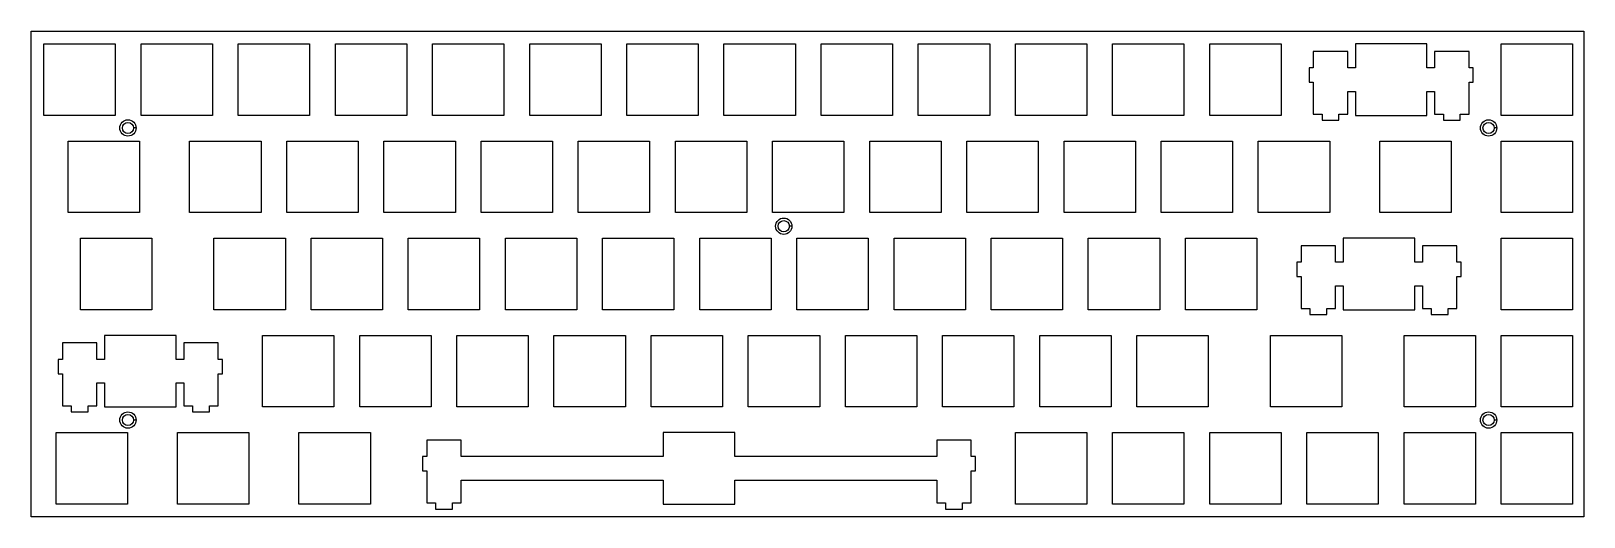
# Model space of a CAD drawing. Header units: millimetres. Extents: x 41 to 346, y 6 to 101.
import ezdxf

# ---------------------------------------------------------------- set-up
doc = ezdxf.new("R2010")
doc.units = ezdxf.units.MM
doc.layers.add('Body002', color=7, linetype='CONTINUOUS')

msp = doc.modelspace()

# ---------------------------------------------------------------- linework, layer by layer
at = {"layer": 'Body002'}
for p, q in [((41, 101.25, 46.1), (345.5, 101.25, 46.1)), ((41, 6, 46.1), (41, 101.25, 46.1)), ((41, 101.25, 44.6), (41, 101.25, 46.1)), ((41, 101.25, 44.6), (345.5, 101.25, 44.6)), ((41, 101.25, 46.1), (345.5, 101.25, 46.1)), ((41, 101.25, 44.6), (41, 101.25, 46.1)), ((41, 6, 44.6), (41, 101.25, 44.6)), ((41, 6, 46.1), (41, 101.25, 46.1)), ((41, 101.25, 44.6), (345.5, 101.25, 44.6)), ((41, 6, 44.6), (41, 101.25, 44.6)), ((345.5, 101.25, 46.1), (345.5, 6, 46.1)), ((345.5, 101.25, 44.6), (345.5, 101.25, 46.1)), ((345.5, 101.25, 44.6), (345.5, 101.25, 46.1)), ((345.5, 101.25, 44.6), (345.5, 6, 44.6)), ((345.5, 101.25, 46.1), (345.5, 6, 46.1)), ((345.5, 101.25, 44.6), (345.5, 6, 44.6)), ((43.525, 98.725, 46.1), (57.525, 98.725, 46.1)), ((43.525, 84.725, 46.1), (43.525, 98.725, 46.1)), ((43.525, 98.725, 44.6), (43.525, 98.725, 46.1)), ((43.525, 98.725, 44.6), (57.525, 98.725, 44.6)), ((43.525, 98.725, 46.1), (57.525, 98.725, 46.1)), ((43.525, 98.725, 44.6), (43.525, 98.725, 46.1)), ((43.525, 84.725, 44.6), (43.525, 98.725, 44.6)), ((43.525, 84.725, 46.1), (43.525, 98.725, 46.1)), ((43.525, 98.725, 44.6), (57.525, 98.725, 44.6)), ((43.525, 84.725, 44.6), (43.525, 98.725, 44.6)), ((57.525, 98.725, 46.1), (57.525, 84.725, 46.1)), ((57.525, 98.725, 44.6), (57.525, 98.725, 46.1)), ((57.525, 98.725, 44.6), (57.525, 98.725, 46.1)), ((57.525, 98.725, 44.6), (57.525, 84.725, 44.6)), ((57.525, 98.725, 46.1), (57.525, 84.725, 46.1)), ((57.525, 98.725, 44.6), (57.525, 84.725, 44.6)), ((62.575, 98.725, 46.1), (76.575, 98.725, 46.1)), ((62.575, 84.725, 46.1), (62.575, 98.725, 46.1)), ((62.575, 98.725, 44.6), (62.575, 98.725, 46.1)), ((62.575, 98.725, 44.6), (76.575, 98.725, 44.6)), ((62.575, 98.725, 46.1), (76.575, 98.725, 46.1)), ((62.575, 98.725, 44.6), (62.575, 98.725, 46.1)), ((62.575, 84.725, 44.6), (62.575, 98.725, 44.6)), ((62.575, 84.725, 46.1), (62.575, 98.725, 46.1)), ((62.575, 98.725, 44.6), (76.575, 98.725, 44.6)), ((62.575, 84.725, 44.6), (62.575, 98.725, 44.6)), ((76.575, 98.725, 46.1), (76.575, 84.725, 46.1)), ((76.575, 98.725, 44.6), (76.575, 98.725, 46.1)), ((76.575, 98.725, 44.6), (76.575, 98.725, 46.1)), ((76.575, 98.725, 44.6), (76.575, 84.725, 44.6)), ((76.575, 98.725, 46.1), (76.575, 84.725, 46.1)), ((76.575, 98.725, 44.6), (76.575, 84.725, 44.6)), ((81.625, 98.725, 46.1), (95.625, 98.725, 46.1)), ((81.625, 84.725, 46.1), (81.625, 98.725, 46.1)), ((81.625, 98.725, 44.6), (81.625, 98.725, 46.1)), ((81.625, 98.725, 44.6), (95.625, 98.725, 44.6)), ((81.625, 98.725, 46.1), (95.625, 98.725, 46.1)), ((81.625, 98.725, 44.6), (81.625, 98.725, 46.1)), ((81.625, 84.725, 44.6), (81.625, 98.725, 44.6)), ((81.625, 84.725, 46.1), (81.625, 98.725, 46.1)), ((81.625, 98.725, 44.6), (95.625, 98.725, 44.6)), ((81.625, 84.725, 44.6), (81.625, 98.725, 44.6)), ((95.625, 98.725, 46.1), (95.625, 84.725, 46.1)), ((95.625, 98.725, 44.6), (95.625, 98.725, 46.1)), ((95.625, 98.725, 44.6), (95.625, 98.725, 46.1)), ((95.625, 98.725, 44.6), (95.625, 84.725, 44.6)), ((95.625, 98.725, 46.1), (95.625, 84.725, 46.1)), ((95.625, 98.725, 44.6), (95.625, 84.725, 44.6)), ((100.675, 98.725, 46.1), (114.675, 98.725, 46.1)), ((100.675, 84.725, 46.1), (100.675, 98.725, 46.1)), ((100.675, 98.725, 44.6), (100.675, 98.725, 46.1)), ((100.675, 98.725, 44.6), (114.675, 98.725, 44.6)), ((100.675, 98.725, 46.1), (114.675, 98.725, 46.1)), ((100.675, 98.725, 44.6), (100.675, 98.725, 46.1)), ((100.675, 84.725, 44.6), (100.675, 98.725, 44.6)), ((100.675, 84.725, 46.1), (100.675, 98.725, 46.1)), ((100.675, 98.725, 44.6), (114.675, 98.725, 44.6)), ((100.675, 84.725, 44.6), (100.675, 98.725, 44.6)), ((114.675, 98.725, 46.1), (114.675, 84.725, 46.1)), ((114.675, 98.725, 44.6), (114.675, 98.725, 46.1)), ((114.675, 98.725, 44.6), (114.675, 98.725, 46.1)), ((114.675, 98.725, 44.6), (114.675, 84.725, 44.6)), ((114.675, 98.725, 46.1), (114.675, 84.725, 46.1)), ((114.675, 98.725, 44.6), (114.675, 84.725, 44.6)), ((119.725, 98.725, 46.1), (133.725, 98.725, 46.1)), ((119.725, 84.725, 46.1), (119.725, 98.725, 46.1)), ((119.725, 98.725, 44.6), (119.725, 98.725, 46.1)), ((119.725, 98.725, 44.6), (133.725, 98.725, 44.6)), ((119.725, 98.725, 46.1), (133.725, 98.725, 46.1)), ((119.725, 98.725, 44.6), (119.725, 98.725, 46.1)), ((119.725, 84.725, 44.6), (119.725, 98.725, 44.6)), ((119.725, 84.725, 46.1), (119.725, 98.725, 46.1)), ((119.725, 98.725, 44.6), (133.725, 98.725, 44.6)), ((119.725, 84.725, 44.6), (119.725, 98.725, 44.6)), ((133.725, 98.725, 46.1), (133.725, 84.725, 46.1)), ((133.725, 98.725, 44.6), (133.725, 98.725, 46.1)), ((133.725, 98.725, 44.6), (133.725, 98.725, 46.1)), ((133.725, 98.725, 44.6), (133.725, 84.725, 44.6)), ((133.725, 98.725, 46.1), (133.725, 84.725, 46.1)), ((133.725, 98.725, 44.6), (133.725, 84.725, 44.6)), ((138.775, 98.725, 46.1), (152.775, 98.725, 46.1)), ((138.775, 84.725, 46.1), (138.775, 98.725, 46.1)), ((138.775, 98.725, 44.6), (138.775, 98.725, 46.1)), ((138.775, 98.725, 44.6), (152.775, 98.725, 44.6)), ((138.775, 98.725, 46.1), (152.775, 98.725, 46.1)), ((138.775, 98.725, 44.6), (138.775, 98.725, 46.1)), ((138.775, 84.725, 44.6), (138.775, 98.725, 44.6)), ((138.775, 84.725, 46.1), (138.775, 98.725, 46.1)), ((138.775, 98.725, 44.6), (152.775, 98.725, 44.6)), ((138.775, 84.725, 44.6), (138.775, 98.725, 44.6)), ((152.775, 98.725, 46.1), (152.775, 84.725, 46.1)), ((152.775, 98.725, 44.6), (152.775, 98.725, 46.1)), ((152.775, 98.725, 44.6), (152.775, 98.725, 46.1)), ((152.775, 98.725, 44.6), (152.775, 84.725, 44.6)), ((152.775, 98.725, 46.1), (152.775, 84.725, 46.1)), ((152.775, 98.725, 44.6), (152.775, 84.725, 44.6)), ((157.825, 98.725, 46.1), (171.825, 98.725, 46.1)), ((157.825, 84.725, 46.1), (157.825, 98.725, 46.1)), ((157.825, 98.725, 44.6), (157.825, 98.725, 46.1)), ((157.825, 98.725, 44.6), (171.825, 98.725, 44.6)), ((157.825, 98.725, 46.1), (171.825, 98.725, 46.1)), ((157.825, 98.725, 44.6), (157.825, 98.725, 46.1)), ((157.825, 84.725, 44.6), (157.825, 98.725, 44.6)), ((157.825, 84.725, 46.1), (157.825, 98.725, 46.1)), ((157.825, 98.725, 44.6), (171.825, 98.725, 44.6)), ((157.825, 84.725, 44.6), (157.825, 98.725, 44.6)), ((171.825, 98.725, 46.1), (171.825, 84.725, 46.1)), ((171.825, 98.725, 44.6), (171.825, 98.725, 46.1)), ((171.825, 98.725, 44.6), (171.825, 98.725, 46.1)), ((171.825, 98.725, 44.6), (171.825, 84.725, 44.6)), ((171.825, 98.725, 46.1), (171.825, 84.725, 46.1)), ((171.825, 98.725, 44.6), (171.825, 84.725, 44.6)), ((176.875, 98.725, 46.1), (190.875, 98.725, 46.1)), ((176.875, 84.725, 46.1), (176.875, 98.725, 46.1)), ((176.875, 98.725, 44.6), (176.875, 98.725, 46.1)), ((176.875, 98.725, 44.6), (190.875, 98.725, 44.6)), ((176.875, 98.725, 46.1), (190.875, 98.725, 46.1)), ((176.875, 98.725, 44.6), (176.875, 98.725, 46.1)), ((176.875, 84.725, 44.6), (176.875, 98.725, 44.6)), ((176.875, 84.725, 46.1), (176.875, 98.725, 46.1)), ((176.875, 98.725, 44.6), (190.875, 98.725, 44.6)), ((176.875, 84.725, 44.6), (176.875, 98.725, 44.6)), ((190.875, 98.725, 46.1), (190.875, 84.725, 46.1)), ((190.875, 98.725, 44.6), (190.875, 98.725, 46.1)), ((190.875, 98.725, 44.6), (190.875, 98.725, 46.1)), ((190.875, 98.725, 44.6), (190.875, 84.725, 44.6)), ((190.875, 98.725, 46.1), (190.875, 84.725, 46.1)), ((190.875, 98.725, 44.6), (190.875, 84.725, 44.6)), ((195.925, 98.725, 46.1), (209.925, 98.725, 46.1)), ((195.925, 84.725, 46.1), (195.925, 98.725, 46.1)), ((195.925, 98.725, 44.6), (195.925, 98.725, 46.1)), ((195.925, 98.725, 44.6), (209.925, 98.725, 44.6)), ((195.925, 98.725, 46.1), (209.925, 98.725, 46.1)), ((195.925, 98.725, 44.6), (195.925, 98.725, 46.1)), ((195.925, 84.725, 44.6), (195.925, 98.725, 44.6)), ((195.925, 84.725, 46.1), (195.925, 98.725, 46.1)), ((195.925, 98.725, 44.6), (209.925, 98.725, 44.6)), ((195.925, 84.725, 44.6), (195.925, 98.725, 44.6)), ((209.925, 98.725, 46.1), (209.925, 84.725, 46.1)), ((209.925, 98.725, 44.6), (209.925, 98.725, 46.1)), ((209.925, 98.725, 44.6), (209.925, 98.725, 46.1)), ((209.925, 98.725, 44.6), (209.925, 84.725, 44.6)), ((209.925, 98.725, 46.1), (209.925, 84.725, 46.1)), ((209.925, 98.725, 44.6), (209.925, 84.725, 44.6)), ((214.975, 98.725, 46.1), (228.975, 98.725, 46.1)), ((214.975, 84.725, 46.1), (214.975, 98.725, 46.1)), ((214.975, 98.725, 44.6), (214.975, 98.725, 46.1)), ((214.975, 98.725, 44.6), (228.975, 98.725, 44.6)), ((214.975, 98.725, 46.1), (228.975, 98.725, 46.1)), ((214.975, 98.725, 44.6), (214.975, 98.725, 46.1)), ((214.975, 84.725, 44.6), (214.975, 98.725, 44.6)), ((214.975, 84.725, 46.1), (214.975, 98.725, 46.1)), ((214.975, 98.725, 44.6), (228.975, 98.725, 44.6)), ((214.975, 84.725, 44.6), (214.975, 98.725, 44.6)), ((228.975, 98.725, 46.1), (228.975, 84.725, 46.1)), ((228.975, 98.725, 44.6), (228.975, 98.725, 46.1)), ((228.975, 98.725, 44.6), (228.975, 98.725, 46.1)), ((228.975, 98.725, 44.6), (228.975, 84.725, 44.6)), ((228.975, 98.725, 46.1), (228.975, 84.725, 46.1)), ((228.975, 98.725, 44.6), (228.975, 84.725, 44.6)), ((234.025, 98.725, 46.1), (248.025, 98.725, 46.1)), ((234.025, 84.725, 46.1), (234.025, 98.725, 46.1)), ((234.025, 98.725, 44.6), (234.025, 98.725, 46.1)), ((234.025, 98.725, 44.6), (248.025, 98.725, 44.6)), ((234.025, 98.725, 46.1), (248.025, 98.725, 46.1)), ((234.025, 98.725, 44.6), (234.025, 98.725, 46.1)), ((234.025, 84.725, 44.6), (234.025, 98.725, 44.6)), ((234.025, 84.725, 46.1), (234.025, 98.725, 46.1)), ((234.025, 98.725, 44.6), (248.025, 98.725, 44.6)), ((234.025, 84.725, 44.6), (234.025, 98.725, 44.6)), ((248.025, 98.725, 46.1), (248.025, 84.725, 46.1)), ((248.025, 98.725, 44.6), (248.025, 98.725, 46.1)), ((248.025, 98.725, 44.6), (248.025, 98.725, 46.1)), ((248.025, 98.725, 44.6), (248.025, 84.725, 44.6)), ((248.025, 98.725, 46.1), (248.025, 84.725, 46.1)), ((248.025, 98.725, 44.6), (248.025, 84.725, 44.6)), ((253.075, 98.725, 46.1), (267.075, 98.725, 46.1)), ((253.075, 84.725, 46.1), (253.075, 98.725, 46.1)), ((253.075, 98.725, 44.6), (253.075, 98.725, 46.1)), ((253.075, 98.725, 44.6), (267.075, 98.725, 44.6)), ((253.075, 98.725, 46.1), (267.075, 98.725, 46.1)), ((253.075, 98.725, 44.6), (253.075, 98.725, 46.1)), ((253.075, 84.725, 44.6), (253.075, 98.725, 44.6)), ((253.075, 84.725, 46.1), (253.075, 98.725, 46.1)), ((253.075, 98.725, 44.6), (267.075, 98.725, 44.6)), ((253.075, 84.725, 44.6), (253.075, 98.725, 44.6)), ((267.075, 98.725, 46.1), (267.075, 84.725, 46.1)), ((267.075, 98.725, 44.6), (267.075, 98.725, 46.1)), ((267.075, 98.725, 44.6), (267.075, 98.725, 46.1)), ((267.075, 98.725, 44.6), (267.075, 84.725, 44.6)), ((267.075, 98.725, 46.1), (267.075, 84.725, 46.1)), ((267.075, 98.725, 44.6), (267.075, 84.725, 44.6)), ((272.125, 98.725, 46.1), (286.125, 98.725, 46.1)), ((272.125, 84.725, 46.1), (272.125, 98.725, 46.1)), ((272.125, 98.725, 44.6), (272.125, 98.725, 46.1)), ((272.125, 98.725, 44.6), (286.125, 98.725, 44.6)), ((272.125, 98.725, 46.1), (286.125, 98.725, 46.1)), ((272.125, 98.725, 44.6), (272.125, 98.725, 46.1)), ((272.125, 84.725, 44.6), (272.125, 98.725, 44.6)), ((272.125, 84.725, 46.1), (272.125, 98.725, 46.1)), ((272.125, 98.725, 44.6), (286.125, 98.725, 44.6)), ((272.125, 84.725, 44.6), (272.125, 98.725, 44.6)), ((286.125, 98.725, 46.1), (286.125, 84.725, 46.1)), ((286.125, 98.725, 44.6), (286.125, 98.725, 46.1)), ((286.125, 98.725, 44.6), (286.125, 98.725, 46.1)), ((286.125, 98.725, 44.6), (286.125, 84.725, 44.6)), ((286.125, 98.725, 46.1), (286.125, 84.725, 46.1)), ((286.125, 98.725, 44.6), (286.125, 84.725, 44.6)), ((300.7, 98.725, 46.1), (300.7, 94.025, 46.1)), ((314.7, 98.725, 46.1), (300.7, 98.725, 46.1)), ((300.7, 98.725, 44.6), (300.7, 98.725, 46.1)), ((300.7, 98.725, 44.6), (300.7, 94.025, 44.6)), ((300.7, 98.725, 46.1), (300.7, 94.025, 46.1)), ((300.7, 98.725, 44.6), (300.7, 98.725, 46.1)), ((314.7, 98.725, 44.6), (300.7, 98.725, 44.6)), ((314.7, 98.725, 46.1), (300.7, 98.725, 46.1)), ((300.7, 98.725, 44.6), (300.7, 94.025, 44.6)), ((314.7, 98.725, 44.6), (300.7, 98.725, 44.6)), ((314.7, 94.025, 46.1), (314.7, 98.725, 46.1)), ((314.7, 98.725, 44.6), (314.7, 98.725, 46.1)), ((314.7, 98.725, 44.6), (314.7, 98.725, 46.1)), ((314.7, 94.025, 44.6), (314.7, 98.725, 44.6)), ((314.7, 94.025, 46.1), (314.7, 98.725, 46.1)), ((314.7, 94.025, 44.6), (314.7, 98.725, 44.6)), ((329.275, 98.725, 46.1), (343.275, 98.725, 46.1)), ((329.275, 84.725, 46.1), (329.275, 98.725, 46.1)), ((329.275, 98.725, 44.6), (329.275, 98.725, 46.1)), ((329.275, 98.725, 44.6), (343.275, 98.725, 44.6)), ((329.275, 98.725, 46.1), (343.275, 98.725, 46.1)), ((329.275, 98.725, 44.6), (329.275, 98.725, 46.1)), ((329.275, 84.725, 44.6), (329.275, 98.725, 44.6)), ((329.275, 84.725, 46.1), (329.275, 98.725, 46.1)), ((329.275, 98.725, 44.6), (343.275, 98.725, 44.6)), ((329.275, 84.725, 44.6), (329.275, 98.725, 44.6)), ((343.275, 98.725, 46.1), (343.275, 84.725, 46.1)), ((343.275, 98.725, 44.6), (343.275, 98.725, 46.1)), ((343.275, 98.725, 44.6), (343.275, 98.725, 46.1)), ((343.275, 98.725, 44.6), (343.275, 84.725, 44.6)), ((343.275, 98.725, 46.1), (343.275, 84.725, 46.1)), ((343.275, 98.725, 44.6), (343.275, 84.725, 44.6)), ((299.18, 97.255, 46.1), (292.43, 97.255, 46.1)), ((292.43, 97.255, 46.1), (292.43, 94.025, 46.1)), ((292.43, 97.255, 44.6), (292.43, 97.255, 46.1)), ((299.18, 97.255, 44.6), (292.43, 97.255, 44.6)), ((299.18, 97.255, 46.1), (292.43, 97.255, 46.1)), ((292.43, 97.255, 44.6), (292.43, 97.255, 46.1)), ((292.43, 97.255, 44.6), (292.43, 94.025, 44.6)), ((292.43, 97.255, 46.1), (292.43, 94.025, 46.1)), ((299.18, 97.255, 44.6), (292.43, 97.255, 44.6)), ((292.43, 97.255, 44.6), (292.43, 94.025, 44.6)), ((299.18, 94.025, 46.1), (299.18, 97.255, 46.1)), ((299.18, 97.255, 44.6), (299.18, 97.255, 46.1)), ((299.18, 94.025, 44.6), (299.18, 97.255, 44.6)), ((299.18, 94.025, 46.1), (299.18, 97.255, 46.1)), ((299.18, 97.255, 44.6), (299.18, 97.255, 46.1)), ((299.18, 94.025, 44.6), (299.18, 97.255, 44.6)), ((316.22, 97.255, 46.1), (316.22, 94.025, 46.1)), ((322.97, 97.255, 46.1), (316.22, 97.255, 46.1)), ((316.22, 97.255, 44.6), (316.22, 97.255, 46.1)), ((316.22, 97.255, 44.6), (316.22, 94.025, 44.6)), ((316.22, 97.255, 46.1), (316.22, 94.025, 46.1)), ((316.22, 97.255, 44.6), (316.22, 97.255, 46.1)), ((322.97, 97.255, 44.6), (316.22, 97.255, 44.6)), ((322.97, 97.255, 46.1), (316.22, 97.255, 46.1)), ((316.22, 97.255, 44.6), (316.22, 94.025, 44.6)), ((322.97, 97.255, 44.6), (316.22, 97.255, 44.6)), ((322.97, 94.025, 46.1), (322.97, 97.255, 46.1)), ((322.97, 97.255, 44.6), (322.97, 97.255, 46.1)), ((322.97, 97.255, 44.6), (322.97, 97.255, 46.1)), ((322.97, 94.025, 44.6), (322.97, 97.255, 44.6)), ((322.97, 94.025, 46.1), (322.97, 97.255, 46.1)), ((322.97, 94.025, 44.6), (322.97, 97.255, 44.6)), ((292.43, 94.025, 46.1), (291.6, 94.025, 46.1)), ((291.6, 94.025, 46.1), (291.6, 91.225, 46.1)), ((291.6, 94.025, 44.6), (291.6, 94.025, 46.1)), ((292.43, 94.025, 44.6), (291.6, 94.025, 44.6)), ((292.43, 94.025, 46.1), (291.6, 94.025, 46.1)), ((291.6, 94.025, 44.6), (291.6, 94.025, 46.1)), ((291.6, 94.025, 44.6), (291.6, 91.225, 44.6)), ((291.6, 94.025, 46.1), (291.6, 91.225, 46.1)), ((292.43, 94.025, 44.6), (291.6, 94.025, 44.6)), ((291.6, 94.025, 44.6), (291.6, 91.225, 44.6)), ((292.43, 94.025, 44.6), (292.43, 94.025, 46.1)), ((292.43, 94.025, 44.6), (292.43, 94.025, 46.1)), ((300.7, 94.025, 46.1), (299.18, 94.025, 46.1)), ((299.18, 94.025, 44.6), (299.18, 94.025, 46.1)), ((300.7, 94.025, 44.6), (299.18, 94.025, 44.6)), ((300.7, 94.025, 46.1), (299.18, 94.025, 46.1)), ((299.18, 94.025, 44.6), (299.18, 94.025, 46.1)), ((300.7, 94.025, 44.6), (299.18, 94.025, 44.6)), ((300.7, 94.025, 44.6), (300.7, 94.025, 46.1)), ((300.7, 94.025, 44.6), (300.7, 94.025, 46.1)), ((316.22, 94.025, 46.1), (314.7, 94.025, 46.1)), ((314.7, 94.025, 44.6), (314.7, 94.025, 46.1)), ((314.7, 94.025, 44.6), (314.7, 94.025, 46.1)), ((316.22, 94.025, 44.6), (314.7, 94.025, 44.6)), ((316.22, 94.025, 46.1), (314.7, 94.025, 46.1)), ((316.22, 94.025, 44.6), (314.7, 94.025, 44.6)), ((316.22, 94.025, 44.6), (316.22, 94.025, 46.1)), ((316.22, 94.025, 44.6), (316.22, 94.025, 46.1)), ((323.8, 94.025, 46.1), (322.97, 94.025, 46.1)), ((322.97, 94.025, 44.6), (322.97, 94.025, 46.1)), ((322.97, 94.025, 44.6), (322.97, 94.025, 46.1)), ((323.8, 94.025, 44.6), (322.97, 94.025, 44.6)), ((323.8, 94.025, 46.1), (322.97, 94.025, 46.1)), ((323.8, 94.025, 44.6), (322.97, 94.025, 44.6)), ((323.8, 91.225, 46.1), (323.8, 94.025, 46.1)), ((323.8, 94.025, 44.6), (323.8, 94.025, 46.1)), ((323.8, 94.025, 44.6), (323.8, 94.025, 46.1)), ((323.8, 91.225, 44.6), (323.8, 94.025, 44.6)), ((323.8, 91.225, 46.1), (323.8, 94.025, 46.1)), ((323.8, 91.225, 44.6), (323.8, 94.025, 44.6)), ((291.6, 91.225, 46.1), (292.43, 91.225, 46.1)), ((291.6, 91.225, 44.6), (291.6, 91.225, 46.1)), ((291.6, 91.225, 44.6), (291.6, 91.225, 46.1)), ((291.6, 91.225, 44.6), (292.43, 91.225, 44.6)), ((291.6, 91.225, 46.1), (292.43, 91.225, 46.1)), ((291.6, 91.225, 44.6), (292.43, 91.225, 44.6)), ((292.43, 91.225, 46.1), (292.43, 84.955, 46.1)), ((292.43, 91.225, 44.6), (292.43, 91.225, 46.1)), ((292.43, 91.225, 44.6), (292.43, 91.225, 46.1)), ((292.43, 91.225, 44.6), (292.43, 84.955, 44.6)), ((292.43, 91.225, 46.1), (292.43, 84.955, 46.1)), ((292.43, 91.225, 44.6), (292.43, 84.955, 44.6)), ((299.18, 84.955, 46.1), (299.18, 89.425, 46.1)), ((299.18, 89.425, 46.1), (300.7, 89.425, 46.1)), ((299.18, 89.425, 44.6), (299.18, 89.425, 46.1)), ((299.18, 84.955, 44.6), (299.18, 89.425, 44.6)), ((299.18, 84.955, 46.1), (299.18, 89.425, 46.1)), ((299.18, 89.425, 44.6), (299.18, 89.425, 46.1)), ((299.18, 89.425, 44.6), (300.7, 89.425, 44.6)), ((299.18, 89.425, 46.1), (300.7, 89.425, 46.1)), ((299.18, 84.955, 44.6), (299.18, 89.425, 44.6)), ((299.18, 89.425, 44.6), (300.7, 89.425, 44.6)), ((300.7, 89.425, 46.1), (300.7, 84.725, 46.1)), ((300.7, 89.425, 44.6), (300.7, 89.425, 46.1)), ((300.7, 89.425, 44.6), (300.7, 89.425, 46.1)), ((300.7, 89.425, 44.6), (300.7, 84.725, 44.6)), ((300.7, 89.425, 46.1), (300.7, 84.725, 46.1)), ((300.7, 89.425, 44.6), (300.7, 84.725, 44.6)), ((314.7, 89.425, 46.1), (316.22, 89.425, 46.1)), ((314.7, 84.725, 46.1), (314.7, 89.425, 46.1)), ((314.7, 89.425, 44.6), (314.7, 89.425, 46.1)), ((314.7, 89.425, 44.6), (316.22, 89.425, 44.6)), ((314.7, 89.425, 46.1), (316.22, 89.425, 46.1)), ((314.7, 89.425, 44.6), (314.7, 89.425, 46.1)), ((314.7, 84.725, 44.6), (314.7, 89.425, 44.6)), ((314.7, 84.725, 46.1), (314.7, 89.425, 46.1)), ((314.7, 89.425, 44.6), (316.22, 89.425, 44.6)), ((314.7, 84.725, 44.6), (314.7, 89.425, 44.6)), ((316.22, 89.425, 46.1), (316.22, 84.955, 46.1)), ((316.22, 89.425, 44.6), (316.22, 89.425, 46.1)), ((316.22, 89.425, 44.6), (316.22, 84.955, 44.6)), ((316.22, 89.425, 46.1), (316.22, 84.955, 46.1)), ((316.22, 89.425, 44.6), (316.22, 89.425, 46.1)), ((316.22, 89.425, 44.6), (316.22, 84.955, 44.6)), ((322.97, 91.225, 46.1), (323.8, 91.225, 46.1)), ((322.97, 84.955, 46.1), (322.97, 91.225, 46.1)), ((322.97, 91.225, 44.6), (322.97, 91.225, 46.1)), ((322.97, 91.225, 44.6), (323.8, 91.225, 44.6)), ((322.97, 91.225, 46.1), (323.8, 91.225, 46.1)), ((322.97, 91.225, 44.6), (322.97, 91.225, 46.1)), ((322.97, 84.955, 44.6), (322.97, 91.225, 44.6)), ((322.97, 84.955, 46.1), (322.97, 91.225, 46.1)), ((322.97, 91.225, 44.6), (323.8, 91.225, 44.6)), ((322.97, 84.955, 44.6), (322.97, 91.225, 44.6)), ((323.8, 91.225, 44.6), (323.8, 91.225, 46.1)), ((323.8, 91.225, 44.6), (323.8, 91.225, 46.1)), ((57.525, 84.725, 46.1), (43.525, 84.725, 46.1)), ((43.525, 84.725, 44.6), (43.525, 84.725, 46.1)), ((43.525, 84.725, 44.6), (43.525, 84.725, 46.1)), ((57.525, 84.725, 44.6), (43.525, 84.725, 44.6)), ((57.525, 84.725, 46.1), (43.525, 84.725, 46.1)), ((57.525, 84.725, 44.6), (43.525, 84.725, 44.6)), ((57.525, 84.725, 44.6), (57.525, 84.725, 46.1)), ((57.525, 84.725, 44.6), (57.525, 84.725, 46.1)), ((61.6, 82.25, 46.1), (61.1, 82.25, 45.6)), ((61.6, 82.25, 46.1), (61.1, 82.25, 45.6)), ((61.1, 82.25, 45.6), (61.1, 82.25, 44.6)), ((61.1, 82.25, 45.6), (61.1, 82.25, 44.6)), ((76.575, 84.725, 46.1), (62.575, 84.725, 46.1)), ((62.575, 84.725, 44.6), (62.575, 84.725, 46.1)), ((62.575, 84.725, 44.6), (62.575, 84.725, 46.1)), ((76.575, 84.725, 44.6), (62.575, 84.725, 44.6)), ((76.575, 84.725, 46.1), (62.575, 84.725, 46.1)), ((76.575, 84.725, 44.6), (62.575, 84.725, 44.6)), ((76.575, 84.725, 44.6), (76.575, 84.725, 46.1)), ((76.575, 84.725, 44.6), (76.575, 84.725, 46.1)), ((95.625, 84.725, 46.1), (81.625, 84.725, 46.1)), ((81.625, 84.725, 44.6), (81.625, 84.725, 46.1)), ((81.625, 84.725, 44.6), (81.625, 84.725, 46.1)), ((95.625, 84.725, 44.6), (81.625, 84.725, 44.6)), ((95.625, 84.725, 46.1), (81.625, 84.725, 46.1)), ((95.625, 84.725, 44.6), (81.625, 84.725, 44.6)), ((95.625, 84.725, 44.6), (95.625, 84.725, 46.1)), ((95.625, 84.725, 44.6), (95.625, 84.725, 46.1)), ((114.675, 84.725, 46.1), (100.675, 84.725, 46.1)), ((100.675, 84.725, 44.6), (100.675, 84.725, 46.1)), ((100.675, 84.725, 44.6), (100.675, 84.725, 46.1)), ((114.675, 84.725, 44.6), (100.675, 84.725, 44.6)), ((114.675, 84.725, 46.1), (100.675, 84.725, 46.1)), ((114.675, 84.725, 44.6), (100.675, 84.725, 44.6)), ((114.675, 84.725, 44.6), (114.675, 84.725, 46.1)), ((114.675, 84.725, 44.6), (114.675, 84.725, 46.1)), ((133.725, 84.725, 46.1), (119.725, 84.725, 46.1)), ((119.725, 84.725, 44.6), (119.725, 84.725, 46.1)), ((119.725, 84.725, 44.6), (119.725, 84.725, 46.1)), ((133.725, 84.725, 44.6), (119.725, 84.725, 44.6)), ((133.725, 84.725, 46.1), (119.725, 84.725, 46.1)), ((133.725, 84.725, 44.6), (119.725, 84.725, 44.6)), ((133.725, 84.725, 44.6), (133.725, 84.725, 46.1)), ((133.725, 84.725, 44.6), (133.725, 84.725, 46.1)), ((152.775, 84.725, 46.1), (138.775, 84.725, 46.1)), ((138.775, 84.725, 44.6), (138.775, 84.725, 46.1)), ((138.775, 84.725, 44.6), (138.775, 84.725, 46.1)), ((152.775, 84.725, 44.6), (138.775, 84.725, 44.6)), ((152.775, 84.725, 46.1), (138.775, 84.725, 46.1)), ((152.775, 84.725, 44.6), (138.775, 84.725, 44.6)), ((152.775, 84.725, 44.6), (152.775, 84.725, 46.1)), ((152.775, 84.725, 44.6), (152.775, 84.725, 46.1)), ((171.825, 84.725, 46.1), (157.825, 84.725, 46.1)), ((157.825, 84.725, 44.6), (157.825, 84.725, 46.1)), ((157.825, 84.725, 44.6), (157.825, 84.725, 46.1)), ((171.825, 84.725, 44.6), (157.825, 84.725, 44.6)), ((171.825, 84.725, 46.1), (157.825, 84.725, 46.1)), ((171.825, 84.725, 44.6), (157.825, 84.725, 44.6)), ((171.825, 84.725, 44.6), (171.825, 84.725, 46.1)), ((171.825, 84.725, 44.6), (171.825, 84.725, 46.1)), ((190.875, 84.725, 46.1), (176.875, 84.725, 46.1)), ((176.875, 84.725, 44.6), (176.875, 84.725, 46.1)), ((176.875, 84.725, 44.6), (176.875, 84.725, 46.1)), ((190.875, 84.725, 44.6), (176.875, 84.725, 44.6)), ((190.875, 84.725, 46.1), (176.875, 84.725, 46.1)), ((190.875, 84.725, 44.6), (176.875, 84.725, 44.6)), ((190.875, 84.725, 44.6), (190.875, 84.725, 46.1)), ((190.875, 84.725, 44.6), (190.875, 84.725, 46.1)), ((209.925, 84.725, 46.1), (195.925, 84.725, 46.1)), ((195.925, 84.725, 44.6), (195.925, 84.725, 46.1)), ((195.925, 84.725, 44.6), (195.925, 84.725, 46.1)), ((209.925, 84.725, 44.6), (195.925, 84.725, 44.6)), ((209.925, 84.725, 46.1), (195.925, 84.725, 46.1)), ((209.925, 84.725, 44.6), (195.925, 84.725, 44.6)), ((209.925, 84.725, 44.6), (209.925, 84.725, 46.1)), ((209.925, 84.725, 44.6), (209.925, 84.725, 46.1)), ((228.975, 84.725, 46.1), (214.975, 84.725, 46.1)), ((214.975, 84.725, 44.6), (214.975, 84.725, 46.1)), ((214.975, 84.725, 44.6), (214.975, 84.725, 46.1)), ((228.975, 84.725, 44.6), (214.975, 84.725, 44.6)), ((228.975, 84.725, 46.1), (214.975, 84.725, 46.1)), ((228.975, 84.725, 44.6), (214.975, 84.725, 44.6)), ((228.975, 84.725, 44.6), (228.975, 84.725, 46.1)), ((228.975, 84.725, 44.6), (228.975, 84.725, 46.1)), ((248.025, 84.725, 46.1), (234.025, 84.725, 46.1)), ((234.025, 84.725, 44.6), (234.025, 84.725, 46.1)), ((234.025, 84.725, 44.6), (234.025, 84.725, 46.1)), ((248.025, 84.725, 44.6), (234.025, 84.725, 44.6)), ((248.025, 84.725, 46.1), (234.025, 84.725, 46.1)), ((248.025, 84.725, 44.6), (234.025, 84.725, 44.6)), ((248.025, 84.725, 44.6), (248.025, 84.725, 46.1)), ((248.025, 84.725, 44.6), (248.025, 84.725, 46.1)), ((267.075, 84.725, 46.1), (253.075, 84.725, 46.1)), ((253.075, 84.725, 44.6), (253.075, 84.725, 46.1)), ((253.075, 84.725, 44.6), (253.075, 84.725, 46.1)), ((267.075, 84.725, 44.6), (253.075, 84.725, 44.6)), ((267.075, 84.725, 46.1), (253.075, 84.725, 46.1)), ((267.075, 84.725, 44.6), (253.075, 84.725, 44.6)), ((267.075, 84.725, 44.6), (267.075, 84.725, 46.1)), ((267.075, 84.725, 44.6), (267.075, 84.725, 46.1)), ((286.125, 84.725, 46.1), (272.125, 84.725, 46.1)), ((272.125, 84.725, 44.6), (272.125, 84.725, 46.1)), ((272.125, 84.725, 44.6), (272.125, 84.725, 46.1)), ((286.125, 84.725, 44.6), (272.125, 84.725, 44.6)), ((286.125, 84.725, 46.1), (272.125, 84.725, 46.1)), ((286.125, 84.725, 44.6), (272.125, 84.725, 44.6)), ((286.125, 84.725, 44.6), (286.125, 84.725, 46.1)), ((286.125, 84.725, 44.6), (286.125, 84.725, 46.1)), ((292.43, 84.955, 46.1), (294.155, 84.955, 46.1)), ((292.43, 84.955, 44.6), (292.43, 84.955, 46.1)), ((292.43, 84.955, 44.6), (292.43, 84.955, 46.1)), ((292.43, 84.955, 44.6), (294.155, 84.955, 44.6)), ((292.43, 84.955, 46.1), (294.155, 84.955, 46.1)), ((292.43, 84.955, 44.6), (294.155, 84.955, 44.6)), ((294.155, 84.955, 46.1), (294.155, 83.755, 46.1)), ((294.155, 84.955, 44.6), (294.155, 84.955, 46.1)), ((294.155, 84.955, 44.6), (294.155, 84.955, 46.1)), ((294.155, 84.955, 44.6), (294.155, 83.755, 44.6)), ((294.155, 84.955, 46.1), (294.155, 83.755, 46.1)), ((294.155, 84.955, 44.6), (294.155, 83.755, 44.6)), ((294.155, 83.755, 46.1), (297.455, 83.755, 46.1)), ((294.155, 83.755, 44.6), (294.155, 83.755, 46.1)), ((294.155, 83.755, 44.6), (294.155, 83.755, 46.1)), ((294.155, 83.755, 44.6), (297.455, 83.755, 44.6)), ((294.155, 83.755, 46.1), (297.455, 83.755, 46.1)), ((294.155, 83.755, 44.6), (297.455, 83.755, 44.6)), ((297.455, 83.755, 46.1), (297.455, 84.955, 46.1)), ((297.455, 84.955, 46.1), (299.18, 84.955, 46.1)), ((297.455, 84.955, 44.6), (297.455, 84.955, 46.1)), ((297.455, 83.755, 44.6), (297.455, 84.955, 44.6)), ((297.455, 83.755, 46.1), (297.455, 84.955, 46.1)), ((297.455, 84.955, 44.6), (297.455, 84.955, 46.1)), ((297.455, 84.955, 44.6), (299.18, 84.955, 44.6)), ((297.455, 84.955, 46.1), (299.18, 84.955, 46.1)), ((297.455, 83.755, 44.6), (297.455, 84.955, 44.6)), ((297.455, 84.955, 44.6), (299.18, 84.955, 44.6)), ((297.455, 83.755, 44.6), (297.455, 83.755, 46.1)), ((297.455, 83.755, 44.6), (297.455, 83.755, 46.1)), ((299.18, 84.955, 44.6), (299.18, 84.955, 46.1)), ((299.18, 84.955, 44.6), (299.18, 84.955, 46.1)), ((300.7, 84.725, 46.1), (314.7, 84.725, 46.1)), ((300.7, 84.725, 44.6), (300.7, 84.725, 46.1)), ((300.7, 84.725, 44.6), (300.7, 84.725, 46.1)), ((300.7, 84.725, 44.6), (314.7, 84.725, 44.6)), ((300.7, 84.725, 46.1), (314.7, 84.725, 46.1)), ((300.7, 84.725, 44.6), (314.7, 84.725, 44.6)), ((314.7, 84.725, 44.6), (314.7, 84.725, 46.1)), ((314.7, 84.725, 44.6), (314.7, 84.725, 46.1)), ((316.22, 84.955, 46.1), (317.945, 84.955, 46.1)), ((316.22, 84.955, 44.6), (316.22, 84.955, 46.1)), ((316.22, 84.955, 44.6), (317.945, 84.955, 44.6)), ((316.22, 84.955, 46.1), (317.945, 84.955, 46.1)), ((316.22, 84.955, 44.6), (316.22, 84.955, 46.1)), ((316.22, 84.955, 44.6), (317.945, 84.955, 44.6)), ((317.945, 84.955, 46.1), (317.945, 83.755, 46.1)), ((317.945, 84.955, 44.6), (317.945, 84.955, 46.1)), ((317.945, 84.955, 44.6), (317.945, 83.755, 44.6)), ((317.945, 84.955, 46.1), (317.945, 83.755, 46.1)), ((317.945, 84.955, 44.6), (317.945, 84.955, 46.1)), ((317.945, 84.955, 44.6), (317.945, 83.755, 44.6)), ((317.945, 83.755, 46.1), (321.245, 83.755, 46.1)), ((317.945, 83.755, 44.6), (317.945, 83.755, 46.1)), ((317.945, 83.755, 44.6), (321.245, 83.755, 44.6)), ((317.945, 83.755, 46.1), (321.245, 83.755, 46.1)), ((317.945, 83.755, 44.6), (317.945, 83.755, 46.1)), ((317.945, 83.755, 44.6), (321.245, 83.755, 44.6)), ((321.245, 84.955, 46.1), (322.97, 84.955, 46.1)), ((321.245, 83.755, 46.1), (321.245, 84.955, 46.1)), ((321.245, 84.955, 44.6), (321.245, 84.955, 46.1)), ((321.245, 84.955, 44.6), (322.97, 84.955, 44.6)), ((321.245, 84.955, 46.1), (322.97, 84.955, 46.1)), ((321.245, 84.955, 44.6), (321.245, 84.955, 46.1)), ((321.245, 83.755, 44.6), (321.245, 84.955, 44.6)), ((321.245, 83.755, 46.1), (321.245, 84.955, 46.1)), ((321.245, 84.955, 44.6), (322.97, 84.955, 44.6)), ((321.245, 83.755, 44.6), (321.245, 84.955, 44.6)), ((321.245, 83.755, 44.6), (321.245, 83.755, 46.1)), ((321.245, 83.755, 44.6), (321.245, 83.755, 46.1)), ((322.97, 84.955, 44.6), (322.97, 84.955, 46.1)), ((322.97, 84.955, 44.6), (322.97, 84.955, 46.1)), ((328.4, 82.25, 46.1), (327.9, 82.25, 45.6)), ((328.4, 82.25, 46.1), (327.9, 82.25, 45.6)), ((327.9, 82.25, 45.6), (327.9, 82.25, 44.6)), ((327.9, 82.25, 45.6), (327.9, 82.25, 44.6)), ((343.275, 84.725, 46.1), (329.275, 84.725, 46.1)), ((329.275, 84.725, 44.6), (329.275, 84.725, 46.1)), ((329.275, 84.725, 44.6), (329.275, 84.725, 46.1)), ((343.275, 84.725, 44.6), (329.275, 84.725, 44.6)), ((343.275, 84.725, 46.1), (329.275, 84.725, 46.1)), ((343.275, 84.725, 44.6), (329.275, 84.725, 44.6)), ((343.275, 84.725, 44.6), (343.275, 84.725, 46.1)), ((343.275, 84.725, 44.6), (343.275, 84.725, 46.1)), ((48.2875, 79.675, 46.1), (62.2875, 79.675, 46.1)), ((48.2875, 65.675, 46.1), (48.2875, 79.675, 46.1)), ((48.2875, 79.675, 44.6), (48.2875, 79.675, 46.1)), ((48.2875, 79.675, 44.6), (62.2875, 79.675, 44.6)), ((48.2875, 79.675, 46.1), (62.2875, 79.675, 46.1)), ((48.2875, 79.675, 44.6), (48.2875, 79.675, 46.1)), ((48.2875, 65.675, 44.6), (48.2875, 79.675, 44.6)), ((48.2875, 65.675, 46.1), (48.2875, 79.675, 46.1)), ((48.2875, 79.675, 44.6), (62.2875, 79.675, 44.6)), ((48.2875, 65.675, 44.6), (48.2875, 79.675, 44.6)), ((62.2875, 79.675, 46.1), (62.2875, 65.675, 46.1)), ((62.2875, 79.675, 44.6), (62.2875, 79.675, 46.1)), ((62.2875, 79.675, 44.6), (62.2875, 79.675, 46.1)), ((62.2875, 79.675, 44.6), (62.2875, 65.675, 44.6)), ((62.2875, 79.675, 46.1), (62.2875, 65.675, 46.1)), ((62.2875, 79.675, 44.6), (62.2875, 65.675, 44.6)), ((72.1, 79.675, 46.1), (86.1, 79.675, 46.1)), ((72.1, 65.675, 46.1), (72.1, 79.675, 46.1)), ((72.1, 79.675, 44.6), (72.1, 79.675, 46.1)), ((72.1, 79.675, 44.6), (86.1, 79.675, 44.6)), ((72.1, 79.675, 46.1), (86.1, 79.675, 46.1)), ((72.1, 79.675, 44.6), (72.1, 79.675, 46.1)), ((72.1, 65.675, 44.6), (72.1, 79.675, 44.6)), ((72.1, 65.675, 46.1), (72.1, 79.675, 46.1)), ((72.1, 79.675, 44.6), (86.1, 79.675, 44.6)), ((72.1, 65.675, 44.6), (72.1, 79.675, 44.6)), ((86.1, 79.675, 46.1), (86.1, 65.675, 46.1)), ((86.1, 79.675, 44.6), (86.1, 79.675, 46.1)), ((86.1, 79.675, 44.6), (86.1, 79.675, 46.1)), ((86.1, 79.675, 44.6), (86.1, 65.675, 44.6)), ((86.1, 79.675, 46.1), (86.1, 65.675, 46.1)), ((86.1, 79.675, 44.6), (86.1, 65.675, 44.6)), ((91.15, 79.675, 46.1), (105.15, 79.675, 46.1)), ((91.15, 65.675, 46.1), (91.15, 79.675, 46.1)), ((91.15, 79.675, 44.6), (91.15, 79.675, 46.1)), ((91.15, 79.675, 44.6), (105.15, 79.675, 44.6)), ((91.15, 79.675, 46.1), (105.15, 79.675, 46.1)), ((91.15, 79.675, 44.6), (91.15, 79.675, 46.1)), ((91.15, 65.675, 44.6), (91.15, 79.675, 44.6)), ((91.15, 65.675, 46.1), (91.15, 79.675, 46.1)), ((91.15, 79.675, 44.6), (105.15, 79.675, 44.6)), ((91.15, 65.675, 44.6), (91.15, 79.675, 44.6)), ((105.15, 79.675, 46.1), (105.15, 65.675, 46.1)), ((105.15, 79.675, 44.6), (105.15, 79.675, 46.1)), ((105.15, 79.675, 44.6), (105.15, 79.675, 46.1)), ((105.15, 79.675, 44.6), (105.15, 65.675, 44.6)), ((105.15, 79.675, 46.1), (105.15, 65.675, 46.1)), ((105.15, 79.675, 44.6), (105.15, 65.675, 44.6)), ((110.2, 79.675, 46.1), (124.2, 79.675, 46.1)), ((110.2, 65.675, 46.1), (110.2, 79.675, 46.1)), ((110.2, 79.675, 44.6), (110.2, 79.675, 46.1)), ((110.2, 79.675, 44.6), (124.2, 79.675, 44.6)), ((110.2, 79.675, 46.1), (124.2, 79.675, 46.1)), ((110.2, 79.675, 44.6), (110.2, 79.675, 46.1)), ((110.2, 65.675, 44.6), (110.2, 79.675, 44.6)), ((110.2, 65.675, 46.1), (110.2, 79.675, 46.1)), ((110.2, 79.675, 44.6), (124.2, 79.675, 44.6)), ((110.2, 65.675, 44.6), (110.2, 79.675, 44.6)), ((124.2, 79.675, 46.1), (124.2, 65.675, 46.1)), ((124.2, 79.675, 44.6), (124.2, 79.675, 46.1)), ((124.2, 79.675, 44.6), (124.2, 79.675, 46.1)), ((124.2, 79.675, 44.6), (124.2, 65.675, 44.6)), ((124.2, 79.675, 46.1), (124.2, 65.675, 46.1)), ((124.2, 79.675, 44.6), (124.2, 65.675, 44.6)), ((129.25, 79.675, 46.1), (143.25, 79.675, 46.1)), ((129.25, 65.675, 46.1), (129.25, 79.675, 46.1)), ((129.25, 79.675, 44.6), (129.25, 79.675, 46.1)), ((129.25, 79.675, 44.6), (143.25, 79.675, 44.6)), ((129.25, 79.675, 46.1), (143.25, 79.675, 46.1)), ((129.25, 79.675, 44.6), (129.25, 79.675, 46.1)), ((129.25, 65.675, 44.6), (129.25, 79.675, 44.6)), ((129.25, 65.675, 46.1), (129.25, 79.675, 46.1)), ((129.25, 79.675, 44.6), (143.25, 79.675, 44.6)), ((129.25, 65.675, 44.6), (129.25, 79.675, 44.6)), ((143.25, 79.675, 46.1), (143.25, 65.675, 46.1)), ((143.25, 79.675, 44.6), (143.25, 79.675, 46.1)), ((143.25, 79.675, 44.6), (143.25, 79.675, 46.1)), ((143.25, 79.675, 44.6), (143.25, 65.675, 44.6)), ((143.25, 79.675, 46.1), (143.25, 65.675, 46.1)), ((143.25, 79.675, 44.6), (143.25, 65.675, 44.6)), ((148.3, 79.675, 46.1), (162.3, 79.675, 46.1)), ((148.3, 65.675, 46.1), (148.3, 79.675, 46.1)), ((148.3, 79.675, 44.6), (148.3, 79.675, 46.1)), ((148.3, 79.675, 44.6), (162.3, 79.675, 44.6)), ((148.3, 79.675, 46.1), (162.3, 79.675, 46.1)), ((148.3, 79.675, 44.6), (148.3, 79.675, 46.1)), ((148.3, 65.675, 44.6), (148.3, 79.675, 44.6)), ((148.3, 65.675, 46.1), (148.3, 79.675, 46.1)), ((148.3, 79.675, 44.6), (162.3, 79.675, 44.6)), ((148.3, 65.675, 44.6), (148.3, 79.675, 44.6)), ((162.3, 79.675, 46.1), (162.3, 65.675, 46.1)), ((162.3, 79.675, 44.6), (162.3, 79.675, 46.1)), ((162.3, 79.675, 44.6), (162.3, 79.675, 46.1)), ((162.3, 79.675, 44.6), (162.3, 65.675, 44.6)), ((162.3, 79.675, 46.1), (162.3, 65.675, 46.1)), ((162.3, 79.675, 44.6), (162.3, 65.675, 44.6)), ((167.35, 79.675, 46.1), (181.35, 79.675, 46.1)), ((167.35, 65.675, 46.1), (167.35, 79.675, 46.1)), ((167.35, 79.675, 44.6), (167.35, 79.675, 46.1)), ((167.35, 79.675, 44.6), (181.35, 79.675, 44.6)), ((167.35, 79.675, 46.1), (181.35, 79.675, 46.1)), ((167.35, 79.675, 44.6), (167.35, 79.675, 46.1)), ((167.35, 65.675, 44.6), (167.35, 79.675, 44.6)), ((167.35, 65.675, 46.1), (167.35, 79.675, 46.1)), ((167.35, 79.675, 44.6), (181.35, 79.675, 44.6)), ((167.35, 65.675, 44.6), (167.35, 79.675, 44.6)), ((181.35, 79.675, 46.1), (181.35, 65.675, 46.1)), ((181.35, 79.675, 44.6), (181.35, 79.675, 46.1)), ((181.35, 79.675, 44.6), (181.35, 79.675, 46.1)), ((181.35, 79.675, 44.6), (181.35, 65.675, 44.6)), ((181.35, 79.675, 46.1), (181.35, 65.675, 46.1)), ((181.35, 79.675, 44.6), (181.35, 65.675, 44.6)), ((186.4, 79.675, 46.1), (200.4, 79.675, 46.1)), ((186.4, 65.675, 46.1), (186.4, 79.675, 46.1)), ((186.4, 79.675, 44.6), (186.4, 79.675, 46.1)), ((186.4, 79.675, 44.6), (200.4, 79.675, 44.6)), ((186.4, 79.675, 46.1), (200.4, 79.675, 46.1)), ((186.4, 79.675, 44.6), (186.4, 79.675, 46.1)), ((186.4, 65.675, 44.6), (186.4, 79.675, 44.6)), ((186.4, 65.675, 46.1), (186.4, 79.675, 46.1)), ((186.4, 79.675, 44.6), (200.4, 79.675, 44.6)), ((186.4, 65.675, 44.6), (186.4, 79.675, 44.6)), ((200.4, 79.675, 46.1), (200.4, 65.675, 46.1)), ((200.4, 79.675, 44.6), (200.4, 79.675, 46.1)), ((200.4, 79.675, 44.6), (200.4, 79.675, 46.1)), ((200.4, 79.675, 44.6), (200.4, 65.675, 44.6)), ((200.4, 79.675, 46.1), (200.4, 65.675, 46.1)), ((200.4, 79.675, 44.6), (200.4, 65.675, 44.6)), ((205.45, 79.675, 46.1), (219.45, 79.675, 46.1)), ((205.45, 65.675, 46.1), (205.45, 79.675, 46.1)), ((205.45, 79.675, 44.6), (205.45, 79.675, 46.1)), ((205.45, 79.675, 44.6), (219.45, 79.675, 44.6)), ((205.45, 79.675, 46.1), (219.45, 79.675, 46.1)), ((205.45, 79.675, 44.6), (205.45, 79.675, 46.1)), ((205.45, 65.675, 44.6), (205.45, 79.675, 44.6)), ((205.45, 65.675, 46.1), (205.45, 79.675, 46.1)), ((205.45, 79.675, 44.6), (219.45, 79.675, 44.6)), ((205.45, 65.675, 44.6), (205.45, 79.675, 44.6)), ((219.45, 79.675, 46.1), (219.45, 65.675, 46.1)), ((219.45, 79.675, 44.6), (219.45, 79.675, 46.1)), ((219.45, 79.675, 44.6), (219.45, 79.675, 46.1)), ((219.45, 79.675, 44.6), (219.45, 65.675, 44.6)), ((219.45, 79.675, 46.1), (219.45, 65.675, 46.1)), ((219.45, 79.675, 44.6), (219.45, 65.675, 44.6)), ((224.5, 79.675, 46.1), (238.5, 79.675, 46.1)), ((224.5, 65.675, 46.1), (224.5, 79.675, 46.1)), ((224.5, 79.675, 44.6), (224.5, 79.675, 46.1)), ((224.5, 79.675, 44.6), (238.5, 79.675, 44.6)), ((224.5, 79.675, 46.1), (238.5, 79.675, 46.1)), ((224.5, 79.675, 44.6), (224.5, 79.675, 46.1)), ((224.5, 65.675, 44.6), (224.5, 79.675, 44.6)), ((224.5, 65.675, 46.1), (224.5, 79.675, 46.1)), ((224.5, 79.675, 44.6), (238.5, 79.675, 44.6)), ((224.5, 65.675, 44.6), (224.5, 79.675, 44.6)), ((238.5, 79.675, 46.1), (238.5, 65.675, 46.1)), ((238.5, 79.675, 44.6), (238.5, 79.675, 46.1)), ((238.5, 79.675, 44.6), (238.5, 79.675, 46.1)), ((238.5, 79.675, 44.6), (238.5, 65.675, 44.6)), ((238.5, 79.675, 46.1), (238.5, 65.675, 46.1)), ((238.5, 79.675, 44.6), (238.5, 65.675, 44.6)), ((243.55, 79.675, 46.1), (257.55, 79.675, 46.1)), ((243.55, 65.675, 46.1), (243.55, 79.675, 46.1)), ((243.55, 79.675, 44.6), (243.55, 79.675, 46.1)), ((243.55, 79.675, 44.6), (257.55, 79.675, 44.6)), ((243.55, 79.675, 46.1), (257.55, 79.675, 46.1)), ((243.55, 79.675, 44.6), (243.55, 79.675, 46.1)), ((243.55, 65.675, 44.6), (243.55, 79.675, 44.6)), ((243.55, 65.675, 46.1), (243.55, 79.675, 46.1)), ((243.55, 79.675, 44.6), (257.55, 79.675, 44.6)), ((243.55, 65.675, 44.6), (243.55, 79.675, 44.6)), ((257.55, 79.675, 46.1), (257.55, 65.675, 46.1)), ((257.55, 79.675, 44.6), (257.55, 79.675, 46.1)), ((257.55, 79.675, 44.6), (257.55, 79.675, 46.1)), ((257.55, 79.675, 44.6), (257.55, 65.675, 44.6)), ((257.55, 79.675, 46.1), (257.55, 65.675, 46.1)), ((257.55, 79.675, 44.6), (257.55, 65.675, 44.6)), ((262.6, 79.675, 46.1), (276.6, 79.675, 46.1)), ((262.6, 65.675, 46.1), (262.6, 79.675, 46.1)), ((262.6, 79.675, 44.6), (262.6, 79.675, 46.1)), ((262.6, 79.675, 44.6), (276.6, 79.675, 44.6)), ((262.6, 79.675, 46.1), (276.6, 79.675, 46.1)), ((262.6, 79.675, 44.6), (262.6, 79.675, 46.1)), ((262.6, 65.675, 44.6), (262.6, 79.675, 44.6)), ((262.6, 65.675, 46.1), (262.6, 79.675, 46.1)), ((262.6, 79.675, 44.6), (276.6, 79.675, 44.6)), ((262.6, 65.675, 44.6), (262.6, 79.675, 44.6)), ((276.6, 79.675, 46.1), (276.6, 65.675, 46.1)), ((276.6, 79.675, 44.6), (276.6, 79.675, 46.1)), ((276.6, 79.675, 44.6), (276.6, 79.675, 46.1)), ((276.6, 79.675, 44.6), (276.6, 65.675, 44.6)), ((276.6, 79.675, 46.1), (276.6, 65.675, 46.1)), ((276.6, 79.675, 44.6), (276.6, 65.675, 44.6)), ((281.65, 79.675, 46.1), (295.65, 79.675, 46.1)), ((281.65, 65.675, 46.1), (281.65, 79.675, 46.1)), ((281.65, 79.675, 44.6), (281.65, 79.675, 46.1)), ((281.65, 79.675, 44.6), (295.65, 79.675, 44.6)), ((281.65, 79.675, 46.1), (295.65, 79.675, 46.1)), ((281.65, 79.675, 44.6), (281.65, 79.675, 46.1)), ((281.65, 65.675, 44.6), (281.65, 79.675, 44.6)), ((281.65, 65.675, 46.1), (281.65, 79.675, 46.1)), ((281.65, 79.675, 44.6), (295.65, 79.675, 44.6)), ((281.65, 65.675, 44.6), (281.65, 79.675, 44.6)), ((295.65, 79.675, 46.1), (295.65, 65.675, 46.1)), ((295.65, 79.675, 44.6), (295.65, 79.675, 46.1)), ((295.65, 79.675, 44.6), (295.65, 79.675, 46.1)), ((295.65, 79.675, 44.6), (295.65, 65.675, 44.6)), ((295.65, 79.675, 46.1), (295.65, 65.675, 46.1)), ((295.65, 79.675, 44.6), (295.65, 65.675, 44.6)), ((305.4625, 79.675, 46.1), (319.4625, 79.675, 46.1)), ((305.4625, 65.675, 46.1), (305.4625, 79.675, 46.1)), ((305.4625, 79.675, 44.6), (305.4625, 79.675, 46.1)), ((305.4625, 79.675, 44.6), (319.4625, 79.675, 44.6)), ((305.4625, 79.675, 46.1), (319.4625, 79.675, 46.1)), ((305.4625, 79.675, 44.6), (305.4625, 79.675, 46.1)), ((305.4625, 65.675, 44.6), (305.4625, 79.675, 44.6)), ((305.4625, 65.675, 46.1), (305.4625, 79.675, 46.1)), ((305.4625, 79.675, 44.6), (319.4625, 79.675, 44.6)), ((305.4625, 65.675, 44.6), (305.4625, 79.675, 44.6)), ((319.4625, 79.675, 46.1), (319.4625, 65.675, 46.1)), ((319.4625, 79.675, 44.6), (319.4625, 79.675, 46.1)), ((319.4625, 79.675, 44.6), (319.4625, 79.675, 46.1)), ((319.4625, 79.675, 44.6), (319.4625, 65.675, 44.6)), ((319.4625, 79.675, 46.1), (319.4625, 65.675, 46.1)), ((319.4625, 79.675, 44.6), (319.4625, 65.675, 44.6)), ((329.275, 79.675, 46.1), (343.275, 79.675, 46.1)), ((329.275, 65.675, 46.1), (329.275, 79.675, 46.1)), ((329.275, 79.675, 44.6), (329.275, 79.675, 46.1)), ((329.275, 79.675, 44.6), (343.275, 79.675, 44.6)), ((329.275, 79.675, 46.1), (343.275, 79.675, 46.1)), ((329.275, 79.675, 44.6), (329.275, 79.675, 46.1)), ((329.275, 65.675, 44.6), (329.275, 79.675, 44.6)), ((329.275, 65.675, 46.1), (329.275, 79.675, 46.1)), ((329.275, 79.675, 44.6), (343.275, 79.675, 44.6)), ((329.275, 65.675, 44.6), (329.275, 79.675, 44.6)), ((343.275, 79.675, 46.1), (343.275, 65.675, 46.1)), ((343.275, 79.675, 44.6), (343.275, 79.675, 46.1)), ((343.275, 79.675, 44.6), (343.275, 79.675, 46.1)), ((343.275, 79.675, 44.6), (343.275, 65.675, 44.6)), ((343.275, 79.675, 46.1), (343.275, 65.675, 46.1)), ((343.275, 79.675, 44.6), (343.275, 65.675, 44.6)), ((62.2875, 65.675, 46.1), (48.2875, 65.675, 46.1)), ((48.2875, 65.675, 44.6), (48.2875, 65.675, 46.1)), ((48.2875, 65.675, 44.6), (48.2875, 65.675, 46.1)), ((62.2875, 65.675, 44.6), (48.2875, 65.675, 44.6)), ((62.2875, 65.675, 46.1), (48.2875, 65.675, 46.1)), ((62.2875, 65.675, 44.6), (48.2875, 65.675, 44.6)), ((62.2875, 65.675, 44.6), (62.2875, 65.675, 46.1)), ((62.2875, 65.675, 44.6), (62.2875, 65.675, 46.1)), ((86.1, 65.675, 46.1), (72.1, 65.675, 46.1)), ((72.1, 65.675, 44.6), (72.1, 65.675, 46.1)), ((72.1, 65.675, 44.6), (72.1, 65.675, 46.1)), ((86.1, 65.675, 44.6), (72.1, 65.675, 44.6)), ((86.1, 65.675, 46.1), (72.1, 65.675, 46.1)), ((86.1, 65.675, 44.6), (72.1, 65.675, 44.6)), ((86.1, 65.675, 44.6), (86.1, 65.675, 46.1)), ((86.1, 65.675, 44.6), (86.1, 65.675, 46.1)), ((105.15, 65.675, 46.1), (91.15, 65.675, 46.1)), ((91.15, 65.675, 44.6), (91.15, 65.675, 46.1)), ((91.15, 65.675, 44.6), (91.15, 65.675, 46.1)), ((105.15, 65.675, 44.6), (91.15, 65.675, 44.6)), ((105.15, 65.675, 46.1), (91.15, 65.675, 46.1)), ((105.15, 65.675, 44.6), (91.15, 65.675, 44.6)), ((105.15, 65.675, 44.6), (105.15, 65.675, 46.1)), ((105.15, 65.675, 44.6), (105.15, 65.675, 46.1)), ((124.2, 65.675, 46.1), (110.2, 65.675, 46.1)), ((110.2, 65.675, 44.6), (110.2, 65.675, 46.1)), ((110.2, 65.675, 44.6), (110.2, 65.675, 46.1)), ((124.2, 65.675, 44.6), (110.2, 65.675, 44.6)), ((124.2, 65.675, 46.1), (110.2, 65.675, 46.1)), ((124.2, 65.675, 44.6), (110.2, 65.675, 44.6)), ((124.2, 65.675, 44.6), (124.2, 65.675, 46.1)), ((124.2, 65.675, 44.6), (124.2, 65.675, 46.1)), ((143.25, 65.675, 46.1), (129.25, 65.675, 46.1)), ((129.25, 65.675, 44.6), (129.25, 65.675, 46.1)), ((129.25, 65.675, 44.6), (129.25, 65.675, 46.1)), ((143.25, 65.675, 44.6), (129.25, 65.675, 44.6)), ((143.25, 65.675, 46.1), (129.25, 65.675, 46.1)), ((143.25, 65.675, 44.6), (129.25, 65.675, 44.6)), ((143.25, 65.675, 44.6), (143.25, 65.675, 46.1)), ((143.25, 65.675, 44.6), (143.25, 65.675, 46.1)), ((162.3, 65.675, 46.1), (148.3, 65.675, 46.1)), ((148.3, 65.675, 44.6), (148.3, 65.675, 46.1)), ((148.3, 65.675, 44.6), (148.3, 65.675, 46.1)), ((162.3, 65.675, 44.6), (148.3, 65.675, 44.6)), ((162.3, 65.675, 46.1), (148.3, 65.675, 46.1)), ((162.3, 65.675, 44.6), (148.3, 65.675, 44.6)), ((162.3, 65.675, 44.6), (162.3, 65.675, 46.1)), ((162.3, 65.675, 44.6), (162.3, 65.675, 46.1)), ((181.35, 65.675, 46.1), (167.35, 65.675, 46.1)), ((167.35, 65.675, 44.6), (167.35, 65.675, 46.1)), ((167.35, 65.675, 44.6), (167.35, 65.675, 46.1)), ((181.35, 65.675, 44.6), (167.35, 65.675, 44.6)), ((181.35, 65.675, 46.1), (167.35, 65.675, 46.1)), ((181.35, 65.675, 44.6), (167.35, 65.675, 44.6)), ((181.35, 65.675, 44.6), (181.35, 65.675, 46.1)), ((181.35, 65.675, 44.6), (181.35, 65.675, 46.1)), ((200.4, 65.675, 46.1), (186.4, 65.675, 46.1)), ((186.4, 65.675, 44.6), (186.4, 65.675, 46.1)), ((186.4, 65.675, 44.6), (186.4, 65.675, 46.1)), ((200.4, 65.675, 44.6), (186.4, 65.675, 44.6)), ((200.4, 65.675, 46.1), (186.4, 65.675, 46.1)), ((200.4, 65.675, 44.6), (186.4, 65.675, 44.6)), ((200.4, 65.675, 44.6), (200.4, 65.675, 46.1)), ((200.4, 65.675, 44.6), (200.4, 65.675, 46.1)), ((219.45, 65.675, 46.1), (205.45, 65.675, 46.1)), ((205.45, 65.675, 44.6), (205.45, 65.675, 46.1)), ((205.45, 65.675, 44.6), (205.45, 65.675, 46.1)), ((219.45, 65.675, 44.6), (205.45, 65.675, 44.6)), ((219.45, 65.675, 46.1), (205.45, 65.675, 46.1)), ((219.45, 65.675, 44.6), (205.45, 65.675, 44.6)), ((219.45, 65.675, 44.6), (219.45, 65.675, 46.1)), ((219.45, 65.675, 44.6), (219.45, 65.675, 46.1)), ((238.5, 65.675, 46.1), (224.5, 65.675, 46.1)), ((224.5, 65.675, 44.6), (224.5, 65.675, 46.1)), ((224.5, 65.675, 44.6), (224.5, 65.675, 46.1)), ((238.5, 65.675, 44.6), (224.5, 65.675, 44.6)), ((238.5, 65.675, 46.1), (224.5, 65.675, 46.1)), ((238.5, 65.675, 44.6), (224.5, 65.675, 44.6)), ((238.5, 65.675, 44.6), (238.5, 65.675, 46.1)), ((238.5, 65.675, 44.6), (238.5, 65.675, 46.1)), ((257.55, 65.675, 46.1), (243.55, 65.675, 46.1)), ((243.55, 65.675, 44.6), (243.55, 65.675, 46.1)), ((243.55, 65.675, 44.6), (243.55, 65.675, 46.1)), ((257.55, 65.675, 44.6), (243.55, 65.675, 44.6)), ((257.55, 65.675, 46.1), (243.55, 65.675, 46.1)), ((257.55, 65.675, 44.6), (243.55, 65.675, 44.6)), ((257.55, 65.675, 44.6), (257.55, 65.675, 46.1)), ((257.55, 65.675, 44.6), (257.55, 65.675, 46.1)), ((276.6, 65.675, 46.1), (262.6, 65.675, 46.1)), ((262.6, 65.675, 44.6), (262.6, 65.675, 46.1)), ((262.6, 65.675, 44.6), (262.6, 65.675, 46.1)), ((276.6, 65.675, 44.6), (262.6, 65.675, 44.6)), ((276.6, 65.675, 46.1), (262.6, 65.675, 46.1)), ((276.6, 65.675, 44.6), (262.6, 65.675, 44.6)), ((276.6, 65.675, 44.6), (276.6, 65.675, 46.1)), ((276.6, 65.675, 44.6), (276.6, 65.675, 46.1)), ((295.65, 65.675, 46.1), (281.65, 65.675, 46.1)), ((281.65, 65.675, 44.6), (281.65, 65.675, 46.1)), ((281.65, 65.675, 44.6), (281.65, 65.675, 46.1)), ((295.65, 65.675, 44.6), (281.65, 65.675, 44.6)), ((295.65, 65.675, 46.1), (281.65, 65.675, 46.1)), ((295.65, 65.675, 44.6), (281.65, 65.675, 44.6)), ((295.65, 65.675, 44.6), (295.65, 65.675, 46.1)), ((295.65, 65.675, 44.6), (295.65, 65.675, 46.1)), ((319.4625, 65.675, 46.1), (305.4625, 65.675, 46.1)), ((305.4625, 65.675, 44.6), (305.4625, 65.675, 46.1)), ((305.4625, 65.675, 44.6), (305.4625, 65.675, 46.1)), ((319.4625, 65.675, 44.6), (305.4625, 65.675, 44.6)), ((319.4625, 65.675, 46.1), (305.4625, 65.675, 46.1)), ((319.4625, 65.675, 44.6), (305.4625, 65.675, 44.6)), ((319.4625, 65.675, 44.6), (319.4625, 65.675, 46.1)), ((319.4625, 65.675, 44.6), (319.4625, 65.675, 46.1)), ((343.275, 65.675, 46.1), (329.275, 65.675, 46.1)), ((329.275, 65.675, 44.6), (329.275, 65.675, 46.1)), ((329.275, 65.675, 44.6), (329.275, 65.675, 46.1)), ((343.275, 65.675, 44.6), (329.275, 65.675, 44.6)), ((343.275, 65.675, 46.1), (329.275, 65.675, 46.1)), ((343.275, 65.675, 44.6), (329.275, 65.675, 44.6)), ((343.275, 65.675, 44.6), (343.275, 65.675, 46.1)), ((343.275, 65.675, 44.6), (343.275, 65.675, 46.1)), ((190.2, 63, 46.1), (189.7, 63, 45.6)), ((190.2, 63, 46.1), (189.7, 63, 45.6)), ((189.7, 63, 45.6), (189.7, 63, 44.6)), ((189.7, 63, 45.6), (189.7, 63, 44.6)), ((50.66875, 60.625, 46.1), (64.66875, 60.625, 46.1)), ((50.66875, 46.625, 46.1), (50.66875, 60.625, 46.1)), ((50.66875, 60.625, 44.6), (50.66875, 60.625, 46.1)), ((50.66875, 60.625, 44.6), (64.66875, 60.625, 44.6)), ((50.66875, 60.625, 46.1), (64.66875, 60.625, 46.1)), ((50.66875, 60.625, 44.6), (50.66875, 60.625, 46.1)), ((50.66875, 46.625, 44.6), (50.66875, 60.625, 44.6)), ((50.66875, 46.625, 46.1), (50.66875, 60.625, 46.1)), ((50.66875, 60.625, 44.6), (64.66875, 60.625, 44.6)), ((50.66875, 46.625, 44.6), (50.66875, 60.625, 44.6)), ((64.66875, 60.625, 46.1), (64.66875, 46.625, 46.1)), ((64.66875, 60.625, 44.6), (64.66875, 60.625, 46.1)), ((64.66875, 60.625, 44.6), (64.66875, 60.625, 46.1)), ((64.66875, 60.625, 44.6), (64.66875, 46.625, 44.6)), ((64.66875, 60.625, 46.1), (64.66875, 46.625, 46.1)), ((64.66875, 60.625, 44.6), (64.66875, 46.625, 44.6)), ((76.8625, 60.625, 46.1), (90.8625, 60.625, 46.1)), ((76.8625, 46.625, 46.1), (76.8625, 60.625, 46.1)), ((76.8625, 60.625, 44.6), (76.8625, 60.625, 46.1)), ((76.8625, 60.625, 44.6), (90.8625, 60.625, 44.6)), ((76.8625, 60.625, 46.1), (90.8625, 60.625, 46.1)), ((76.8625, 60.625, 44.6), (76.8625, 60.625, 46.1)), ((76.8625, 46.625, 44.6), (76.8625, 60.625, 44.6)), ((76.8625, 46.625, 46.1), (76.8625, 60.625, 46.1)), ((76.8625, 60.625, 44.6), (90.8625, 60.625, 44.6)), ((76.8625, 46.625, 44.6), (76.8625, 60.625, 44.6)), ((90.8625, 60.625, 46.1), (90.8625, 46.625, 46.1)), ((90.8625, 60.625, 44.6), (90.8625, 60.625, 46.1)), ((90.8625, 60.625, 44.6), (90.8625, 60.625, 46.1)), ((90.8625, 60.625, 44.6), (90.8625, 46.625, 44.6)), ((90.8625, 60.625, 46.1), (90.8625, 46.625, 46.1)), ((90.8625, 60.625, 44.6), (90.8625, 46.625, 44.6)), ((95.9125, 60.625, 46.1), (109.9125, 60.625, 46.1)), ((95.9125, 46.625, 46.1), (95.9125, 60.625, 46.1)), ((95.9125, 60.625, 44.6), (95.9125, 60.625, 46.1)), ((95.9125, 60.625, 44.6), (109.9125, 60.625, 44.6)), ((95.9125, 60.625, 46.1), (109.9125, 60.625, 46.1)), ((95.9125, 60.625, 44.6), (95.9125, 60.625, 46.1)), ((95.9125, 46.625, 44.6), (95.9125, 60.625, 44.6)), ((95.9125, 46.625, 46.1), (95.9125, 60.625, 46.1)), ((95.9125, 60.625, 44.6), (109.9125, 60.625, 44.6)), ((95.9125, 46.625, 44.6), (95.9125, 60.625, 44.6)), ((109.9125, 60.625, 46.1), (109.9125, 46.625, 46.1)), ((109.9125, 60.625, 44.6), (109.9125, 60.625, 46.1)), ((109.9125, 60.625, 44.6), (109.9125, 60.625, 46.1)), ((109.9125, 60.625, 44.6), (109.9125, 46.625, 44.6)), ((109.9125, 60.625, 46.1), (109.9125, 46.625, 46.1)), ((109.9125, 60.625, 44.6), (109.9125, 46.625, 44.6)), ((114.9625, 60.625, 46.1), (128.9625, 60.625, 46.1)), ((114.9625, 46.625, 46.1), (114.9625, 60.625, 46.1)), ((114.9625, 60.625, 44.6), (114.9625, 60.625, 46.1)), ((114.9625, 60.625, 44.6), (128.9625, 60.625, 44.6)), ((114.9625, 60.625, 46.1), (128.9625, 60.625, 46.1)), ((114.9625, 60.625, 44.6), (114.9625, 60.625, 46.1)), ((114.9625, 46.625, 44.6), (114.9625, 60.625, 44.6)), ((114.9625, 46.625, 46.1), (114.9625, 60.625, 46.1)), ((114.9625, 60.625, 44.6), (128.9625, 60.625, 44.6)), ((114.9625, 46.625, 44.6), (114.9625, 60.625, 44.6)), ((128.9625, 60.625, 46.1), (128.9625, 46.625, 46.1)), ((128.9625, 60.625, 44.6), (128.9625, 60.625, 46.1)), ((128.9625, 60.625, 44.6), (128.9625, 60.625, 46.1)), ((128.9625, 60.625, 44.6), (128.9625, 46.625, 44.6)), ((128.9625, 60.625, 46.1), (128.9625, 46.625, 46.1)), ((128.9625, 60.625, 44.6), (128.9625, 46.625, 44.6)), ((134.0125, 60.625, 46.1), (148.0125, 60.625, 46.1)), ((134.0125, 46.625, 46.1), (134.0125, 60.625, 46.1)), ((134.0125, 60.625, 44.6), (134.0125, 60.625, 46.1)), ((134.0125, 60.625, 44.6), (148.0125, 60.625, 44.6)), ((134.0125, 60.625, 46.1), (148.0125, 60.625, 46.1)), ((134.0125, 60.625, 44.6), (134.0125, 60.625, 46.1)), ((134.0125, 46.625, 44.6), (134.0125, 60.625, 44.6)), ((134.0125, 46.625, 46.1), (134.0125, 60.625, 46.1)), ((134.0125, 60.625, 44.6), (148.0125, 60.625, 44.6)), ((134.0125, 46.625, 44.6), (134.0125, 60.625, 44.6)), ((148.0125, 60.625, 46.1), (148.0125, 46.625, 46.1)), ((148.0125, 60.625, 44.6), (148.0125, 60.625, 46.1)), ((148.0125, 60.625, 44.6), (148.0125, 60.625, 46.1)), ((148.0125, 60.625, 44.6), (148.0125, 46.625, 44.6)), ((148.0125, 60.625, 46.1), (148.0125, 46.625, 46.1)), ((148.0125, 60.625, 44.6), (148.0125, 46.625, 44.6)), ((153.0625, 60.625, 46.1), (167.0625, 60.625, 46.1)), ((153.0625, 46.625, 46.1), (153.0625, 60.625, 46.1)), ((153.0625, 60.625, 44.6), (153.0625, 60.625, 46.1)), ((153.0625, 60.625, 44.6), (167.0625, 60.625, 44.6)), ((153.0625, 60.625, 46.1), (167.0625, 60.625, 46.1)), ((153.0625, 60.625, 44.6), (153.0625, 60.625, 46.1)), ((153.0625, 46.625, 44.6), (153.0625, 60.625, 44.6)), ((153.0625, 46.625, 46.1), (153.0625, 60.625, 46.1)), ((153.0625, 60.625, 44.6), (167.0625, 60.625, 44.6)), ((153.0625, 46.625, 44.6), (153.0625, 60.625, 44.6)), ((167.0625, 60.625, 46.1), (167.0625, 46.625, 46.1)), ((167.0625, 60.625, 44.6), (167.0625, 60.625, 46.1)), ((167.0625, 60.625, 44.6), (167.0625, 60.625, 46.1)), ((167.0625, 60.625, 44.6), (167.0625, 46.625, 44.6)), ((167.0625, 60.625, 46.1), (167.0625, 46.625, 46.1)), ((167.0625, 60.625, 44.6), (167.0625, 46.625, 44.6)), ((172.1125, 60.625, 46.1), (186.1125, 60.625, 46.1)), ((172.1125, 46.625, 46.1), (172.1125, 60.625, 46.1)), ((172.1125, 60.625, 44.6), (172.1125, 60.625, 46.1)), ((172.1125, 60.625, 44.6), (186.1125, 60.625, 44.6)), ((172.1125, 60.625, 46.1), (186.1125, 60.625, 46.1)), ((172.1125, 60.625, 44.6), (172.1125, 60.625, 46.1)), ((172.1125, 46.625, 44.6), (172.1125, 60.625, 44.6)), ((172.1125, 46.625, 46.1), (172.1125, 60.625, 46.1)), ((172.1125, 60.625, 44.6), (186.1125, 60.625, 44.6)), ((172.1125, 46.625, 44.6), (172.1125, 60.625, 44.6)), ((186.1125, 60.625, 46.1), (186.1125, 46.625, 46.1)), ((186.1125, 60.625, 44.6), (186.1125, 60.625, 46.1)), ((186.1125, 60.625, 44.6), (186.1125, 60.625, 46.1)), ((186.1125, 60.625, 44.6), (186.1125, 46.625, 44.6)), ((186.1125, 60.625, 46.1), (186.1125, 46.625, 46.1)), ((186.1125, 60.625, 44.6), (186.1125, 46.625, 44.6)), ((191.1625, 60.625, 46.1), (205.1625, 60.625, 46.1)), ((191.1625, 46.625, 46.1), (191.1625, 60.625, 46.1)), ((191.1625, 60.625, 44.6), (191.1625, 60.625, 46.1)), ((191.1625, 60.625, 44.6), (205.1625, 60.625, 44.6)), ((191.1625, 60.625, 46.1), (205.1625, 60.625, 46.1)), ((191.1625, 60.625, 44.6), (191.1625, 60.625, 46.1)), ((191.1625, 46.625, 44.6), (191.1625, 60.625, 44.6)), ((191.1625, 46.625, 46.1), (191.1625, 60.625, 46.1)), ((191.1625, 60.625, 44.6), (205.1625, 60.625, 44.6)), ((191.1625, 46.625, 44.6), (191.1625, 60.625, 44.6)), ((205.1625, 60.625, 46.1), (205.1625, 46.625, 46.1)), ((205.1625, 60.625, 44.6), (205.1625, 60.625, 46.1)), ((205.1625, 60.625, 44.6), (205.1625, 60.625, 46.1)), ((205.1625, 60.625, 44.6), (205.1625, 46.625, 44.6)), ((205.1625, 60.625, 46.1), (205.1625, 46.625, 46.1)), ((205.1625, 60.625, 44.6), (205.1625, 46.625, 44.6)), ((210.2125, 60.625, 46.1), (224.2125, 60.625, 46.1)), ((210.2125, 46.625, 46.1), (210.2125, 60.625, 46.1)), ((210.2125, 60.625, 44.6), (210.2125, 60.625, 46.1)), ((210.2125, 60.625, 44.6), (224.2125, 60.625, 44.6)), ((210.2125, 60.625, 46.1), (224.2125, 60.625, 46.1)), ((210.2125, 60.625, 44.6), (210.2125, 60.625, 46.1)), ((210.2125, 46.625, 44.6), (210.2125, 60.625, 44.6)), ((210.2125, 46.625, 46.1), (210.2125, 60.625, 46.1)), ((210.2125, 60.625, 44.6), (224.2125, 60.625, 44.6)), ((210.2125, 46.625, 44.6), (210.2125, 60.625, 44.6)), ((224.2125, 60.625, 46.1), (224.2125, 46.625, 46.1)), ((224.2125, 60.625, 44.6), (224.2125, 60.625, 46.1)), ((224.2125, 60.625, 44.6), (224.2125, 60.625, 46.1)), ((224.2125, 60.625, 44.6), (224.2125, 46.625, 44.6)), ((224.2125, 60.625, 46.1), (224.2125, 46.625, 46.1)), ((224.2125, 60.625, 44.6), (224.2125, 46.625, 44.6)), ((229.2625, 60.625, 46.1), (243.2625, 60.625, 46.1)), ((229.2625, 46.625, 46.1), (229.2625, 60.625, 46.1)), ((229.2625, 60.625, 44.6), (229.2625, 60.625, 46.1)), ((229.2625, 60.625, 44.6), (243.2625, 60.625, 44.6)), ((229.2625, 60.625, 46.1), (243.2625, 60.625, 46.1)), ((229.2625, 60.625, 44.6), (229.2625, 60.625, 46.1)), ((229.2625, 46.625, 44.6), (229.2625, 60.625, 44.6)), ((229.2625, 46.625, 46.1), (229.2625, 60.625, 46.1)), ((229.2625, 60.625, 44.6), (243.2625, 60.625, 44.6)), ((229.2625, 46.625, 44.6), (229.2625, 60.625, 44.6)), ((243.2625, 60.625, 46.1), (243.2625, 46.625, 46.1)), ((243.2625, 60.625, 44.6), (243.2625, 60.625, 46.1)), ((243.2625, 60.625, 44.6), (243.2625, 60.625, 46.1)), ((243.2625, 60.625, 44.6), (243.2625, 46.625, 44.6)), ((243.2625, 60.625, 46.1), (243.2625, 46.625, 46.1)), ((243.2625, 60.625, 44.6), (243.2625, 46.625, 44.6)), ((248.3125, 60.625, 46.1), (262.3125, 60.625, 46.1)), ((248.3125, 46.625, 46.1), (248.3125, 60.625, 46.1)), ((248.3125, 60.625, 44.6), (248.3125, 60.625, 46.1)), ((248.3125, 60.625, 44.6), (262.3125, 60.625, 44.6)), ((248.3125, 60.625, 46.1), (262.3125, 60.625, 46.1)), ((248.3125, 60.625, 44.6), (248.3125, 60.625, 46.1)), ((248.3125, 46.625, 44.6), (248.3125, 60.625, 44.6)), ((248.3125, 46.625, 46.1), (248.3125, 60.625, 46.1)), ((248.3125, 60.625, 44.6), (262.3125, 60.625, 44.6)), ((248.3125, 46.625, 44.6), (248.3125, 60.625, 44.6)), ((262.3125, 60.625, 46.1), (262.3125, 46.625, 46.1)), ((262.3125, 60.625, 44.6), (262.3125, 60.625, 46.1)), ((262.3125, 60.625, 44.6), (262.3125, 60.625, 46.1)), ((262.3125, 60.625, 44.6), (262.3125, 46.625, 44.6)), ((262.3125, 60.625, 46.1), (262.3125, 46.625, 46.1)), ((262.3125, 60.625, 44.6), (262.3125, 46.625, 44.6)), ((267.3625, 60.625, 46.1), (281.3625, 60.625, 46.1)), ((267.3625, 46.625, 46.1), (267.3625, 60.625, 46.1)), ((267.3625, 60.625, 44.6), (267.3625, 60.625, 46.1)), ((267.3625, 60.625, 44.6), (281.3625, 60.625, 44.6)), ((267.3625, 60.625, 46.1), (281.3625, 60.625, 46.1)), ((267.3625, 60.625, 44.6), (267.3625, 60.625, 46.1)), ((267.3625, 46.625, 44.6), (267.3625, 60.625, 44.6)), ((267.3625, 46.625, 46.1), (267.3625, 60.625, 46.1)), ((267.3625, 60.625, 44.6), (281.3625, 60.625, 44.6)), ((267.3625, 46.625, 44.6), (267.3625, 60.625, 44.6)), ((281.3625, 60.625, 46.1), (281.3625, 46.625, 46.1)), ((281.3625, 60.625, 44.6), (281.3625, 60.625, 46.1)), ((281.3625, 60.625, 44.6), (281.3625, 60.625, 46.1)), ((281.3625, 60.625, 44.6), (281.3625, 46.625, 44.6)), ((281.3625, 60.625, 46.1), (281.3625, 46.625, 46.1)), ((281.3625, 60.625, 44.6), (281.3625, 46.625, 44.6)), ((296.79875, 59.155, 46.1), (290.04875, 59.155, 46.1)), ((290.04875, 59.155, 46.1), (290.04875, 55.925, 46.1)), ((290.04875, 59.155, 44.6), (290.04875, 59.155, 46.1)), ((296.79875, 59.155, 44.6), (290.04875, 59.155, 44.6)), ((296.79875, 59.155, 46.1), (290.04875, 59.155, 46.1)), ((290.04875, 59.155, 44.6), (290.04875, 59.155, 46.1)), ((290.04875, 59.155, 44.6), (290.04875, 55.925, 44.6)), ((290.04875, 59.155, 46.1), (290.04875, 55.925, 46.1)), ((296.79875, 59.155, 44.6), (290.04875, 59.155, 44.6)), ((290.04875, 59.155, 44.6), (290.04875, 55.925, 44.6)), ((296.79875, 55.925, 46.1), (296.79875, 59.155, 46.1)), ((296.79875, 59.155, 44.6), (296.79875, 59.155, 46.1)), ((296.79875, 55.925, 44.6), (296.79875, 59.155, 44.6)), ((296.79875, 55.925, 46.1), (296.79875, 59.155, 46.1)), ((296.79875, 59.155, 44.6), (296.79875, 59.155, 46.1)), ((296.79875, 55.925, 44.6), (296.79875, 59.155, 44.6)), ((298.31875, 60.625, 46.1), (298.31875, 55.925, 46.1)), ((312.31875, 60.625, 46.1), (298.31875, 60.625, 46.1)), ((298.31875, 60.625, 44.6), (298.31875, 60.625, 46.1)), ((298.31875, 60.625, 44.6), (298.31875, 55.925, 44.6)), ((298.31875, 60.625, 46.1), (298.31875, 55.925, 46.1)), ((298.31875, 60.625, 44.6), (298.31875, 60.625, 46.1)), ((312.31875, 60.625, 44.6), (298.31875, 60.625, 44.6)), ((312.31875, 60.625, 46.1), (298.31875, 60.625, 46.1)), ((298.31875, 60.625, 44.6), (298.31875, 55.925, 44.6)), ((312.31875, 60.625, 44.6), (298.31875, 60.625, 44.6)), ((312.31875, 55.925, 46.1), (312.31875, 60.625, 46.1)), ((312.31875, 60.625, 44.6), (312.31875, 60.625, 46.1)), ((312.31875, 60.625, 44.6), (312.31875, 60.625, 46.1)), ((312.31875, 55.925, 44.6), (312.31875, 60.625, 44.6)), ((312.31875, 55.925, 46.1), (312.31875, 60.625, 46.1)), ((312.31875, 55.925, 44.6), (312.31875, 60.625, 44.6)), ((313.83875, 59.155, 46.1), (313.83875, 55.925, 46.1)), ((320.58875, 59.155, 46.1), (313.83875, 59.155, 46.1)), ((313.83875, 59.155, 44.6), (313.83875, 59.155, 46.1)), ((313.83875, 59.155, 44.6), (313.83875, 55.925, 44.6)), ((313.83875, 59.155, 46.1), (313.83875, 55.925, 46.1)), ((313.83875, 59.155, 44.6), (313.83875, 59.155, 46.1)), ((320.58875, 59.155, 44.6), (313.83875, 59.155, 44.6)), ((320.58875, 59.155, 46.1), (313.83875, 59.155, 46.1)), ((313.83875, 59.155, 44.6), (313.83875, 55.925, 44.6)), ((320.58875, 59.155, 44.6), (313.83875, 59.155, 44.6)), ((320.58875, 55.925, 46.1), (320.58875, 59.155, 46.1)), ((320.58875, 59.155, 44.6), (320.58875, 59.155, 46.1)), ((320.58875, 59.155, 44.6), (320.58875, 59.155, 46.1)), ((320.58875, 55.925, 44.6), (320.58875, 59.155, 44.6)), ((320.58875, 55.925, 46.1), (320.58875, 59.155, 46.1)), ((320.58875, 55.925, 44.6), (320.58875, 59.155, 44.6)), ((329.275, 60.625, 46.1), (343.275, 60.625, 46.1)), ((329.275, 46.625, 46.1), (329.275, 60.625, 46.1)), ((329.275, 60.625, 44.6), (329.275, 60.625, 46.1)), ((329.275, 60.625, 44.6), (343.275, 60.625, 44.6)), ((329.275, 60.625, 46.1), (343.275, 60.625, 46.1)), ((329.275, 60.625, 44.6), (329.275, 60.625, 46.1)), ((329.275, 46.625, 44.6), (329.275, 60.625, 44.6)), ((329.275, 46.625, 46.1), (329.275, 60.625, 46.1)), ((329.275, 60.625, 44.6), (343.275, 60.625, 44.6)), ((329.275, 46.625, 44.6), (329.275, 60.625, 44.6)), ((343.275, 60.625, 46.1), (343.275, 46.625, 46.1)), ((343.275, 60.625, 44.6), (343.275, 60.625, 46.1)), ((343.275, 60.625, 44.6), (343.275, 60.625, 46.1)), ((343.275, 60.625, 44.6), (343.275, 46.625, 44.6)), ((343.275, 60.625, 46.1), (343.275, 46.625, 46.1)), ((343.275, 60.625, 44.6), (343.275, 46.625, 44.6)), ((290.04875, 55.925, 46.1), (289.21875, 55.925, 46.1)), ((289.21875, 55.925, 46.1), (289.21875, 53.125, 46.1)), ((289.21875, 55.925, 44.6), (289.21875, 55.925, 46.1)), ((290.04875, 55.925, 44.6), (289.21875, 55.925, 44.6)), ((290.04875, 55.925, 46.1), (289.21875, 55.925, 46.1)), ((289.21875, 55.925, 44.6), (289.21875, 55.925, 46.1)), ((289.21875, 55.925, 44.6), (289.21875, 53.125, 44.6)), ((289.21875, 55.925, 46.1), (289.21875, 53.125, 46.1)), ((290.04875, 55.925, 44.6), (289.21875, 55.925, 44.6)), ((289.21875, 55.925, 44.6), (289.21875, 53.125, 44.6)), ((290.04875, 55.925, 44.6), (290.04875, 55.925, 46.1)), ((290.04875, 55.925, 44.6), (290.04875, 55.925, 46.1)), ((298.31875, 55.925, 46.1), (296.79875, 55.925, 46.1)), ((296.79875, 55.925, 44.6), (296.79875, 55.925, 46.1)), ((298.31875, 55.925, 44.6), (296.79875, 55.925, 44.6)), ((298.31875, 55.925, 46.1), (296.79875, 55.925, 46.1)), ((296.79875, 55.925, 44.6), (296.79875, 55.925, 46.1)), ((298.31875, 55.925, 44.6), (296.79875, 55.925, 44.6)), ((298.31875, 55.925, 44.6), (298.31875, 55.925, 46.1)), ((298.31875, 55.925, 44.6), (298.31875, 55.925, 46.1)), ((313.83875, 55.925, 46.1), (312.31875, 55.925, 46.1)), ((312.31875, 55.925, 44.6), (312.31875, 55.925, 46.1)), ((312.31875, 55.925, 44.6), (312.31875, 55.925, 46.1)), ((313.83875, 55.925, 44.6), (312.31875, 55.925, 44.6)), ((313.83875, 55.925, 46.1), (312.31875, 55.925, 46.1)), ((313.83875, 55.925, 44.6), (312.31875, 55.925, 44.6)), ((313.83875, 55.925, 44.6), (313.83875, 55.925, 46.1)), ((313.83875, 55.925, 44.6), (313.83875, 55.925, 46.1)), ((321.41875, 55.925, 46.1), (320.58875, 55.925, 46.1)), ((320.58875, 55.925, 44.6), (320.58875, 55.925, 46.1)), ((320.58875, 55.925, 44.6), (320.58875, 55.925, 46.1)), ((321.41875, 55.925, 44.6), (320.58875, 55.925, 44.6)), ((321.41875, 55.925, 46.1), (320.58875, 55.925, 46.1)), ((321.41875, 55.925, 44.6), (320.58875, 55.925, 44.6)), ((321.41875, 53.125, 46.1), (321.41875, 55.925, 46.1)), ((321.41875, 55.925, 44.6), (321.41875, 55.925, 46.1)), ((321.41875, 55.925, 44.6), (321.41875, 55.925, 46.1)), ((321.41875, 53.125, 44.6), (321.41875, 55.925, 44.6)), ((321.41875, 53.125, 46.1), (321.41875, 55.925, 46.1)), ((321.41875, 53.125, 44.6), (321.41875, 55.925, 44.6)), ((289.21875, 53.125, 46.1), (290.04875, 53.125, 46.1)), ((289.21875, 53.125, 44.6), (289.21875, 53.125, 46.1)), ((289.21875, 53.125, 44.6), (289.21875, 53.125, 46.1)), ((289.21875, 53.125, 44.6), (290.04875, 53.125, 44.6)), ((289.21875, 53.125, 46.1), (290.04875, 53.125, 46.1)), ((289.21875, 53.125, 44.6), (290.04875, 53.125, 44.6)), ((290.04875, 53.125, 46.1), (290.04875, 46.855, 46.1)), ((290.04875, 53.125, 44.6), (290.04875, 53.125, 46.1)), ((290.04875, 53.125, 44.6), (290.04875, 53.125, 46.1)), ((290.04875, 53.125, 44.6), (290.04875, 46.855, 44.6)), ((290.04875, 53.125, 46.1), (290.04875, 46.855, 46.1)), ((290.04875, 53.125, 44.6), (290.04875, 46.855, 44.6)), ((320.58875, 53.125, 46.1), (321.41875, 53.125, 46.1)), ((320.58875, 46.855, 46.1), (320.58875, 53.125, 46.1)), ((320.58875, 53.125, 44.6), (320.58875, 53.125, 46.1)), ((320.58875, 53.125, 44.6), (321.41875, 53.125, 44.6)), ((320.58875, 53.125, 46.1), (321.41875, 53.125, 46.1)), ((320.58875, 53.125, 44.6), (320.58875, 53.125, 46.1)), ((320.58875, 46.855, 44.6), (320.58875, 53.125, 44.6)), ((320.58875, 46.855, 46.1), (320.58875, 53.125, 46.1)), ((320.58875, 53.125, 44.6), (321.41875, 53.125, 44.6)), ((320.58875, 46.855, 44.6), (320.58875, 53.125, 44.6)), ((321.41875, 53.125, 44.6), (321.41875, 53.125, 46.1)), ((321.41875, 53.125, 44.6), (321.41875, 53.125, 46.1)), ((296.79875, 46.855, 46.1), (296.79875, 51.325, 46.1)), ((296.79875, 51.325, 46.1), (298.31875, 51.325, 46.1)), ((296.79875, 51.325, 44.6), (296.79875, 51.325, 46.1)), ((296.79875, 46.855, 44.6), (296.79875, 51.325, 44.6)), ((296.79875, 46.855, 46.1), (296.79875, 51.325, 46.1)), ((296.79875, 51.325, 44.6), (296.79875, 51.325, 46.1)), ((296.79875, 51.325, 44.6), (298.31875, 51.325, 44.6)), ((296.79875, 51.325, 46.1), (298.31875, 51.325, 46.1)), ((296.79875, 46.855, 44.6), (296.79875, 51.325, 44.6)), ((296.79875, 51.325, 44.6), (298.31875, 51.325, 44.6)), ((298.31875, 51.325, 46.1), (298.31875, 46.625, 46.1)), ((298.31875, 51.325, 44.6), (298.31875, 51.325, 46.1)), ((298.31875, 51.325, 44.6), (298.31875, 51.325, 46.1)), ((298.31875, 51.325, 44.6), (298.31875, 46.625, 44.6)), ((298.31875, 51.325, 46.1), (298.31875, 46.625, 46.1)), ((298.31875, 51.325, 44.6), (298.31875, 46.625, 44.6)), ((312.31875, 51.325, 46.1), (313.83875, 51.325, 46.1)), ((312.31875, 46.625, 46.1), (312.31875, 51.325, 46.1)), ((312.31875, 51.325, 44.6), (312.31875, 51.325, 46.1)), ((312.31875, 51.325, 44.6), (313.83875, 51.325, 44.6)), ((312.31875, 51.325, 46.1), (313.83875, 51.325, 46.1)), ((312.31875, 51.325, 44.6), (312.31875, 51.325, 46.1)), ((312.31875, 46.625, 44.6), (312.31875, 51.325, 44.6)), ((312.31875, 46.625, 46.1), (312.31875, 51.325, 46.1)), ((312.31875, 51.325, 44.6), (313.83875, 51.325, 44.6)), ((312.31875, 46.625, 44.6), (312.31875, 51.325, 44.6)), ((313.83875, 51.325, 46.1), (313.83875, 46.855, 46.1)), ((313.83875, 51.325, 44.6), (313.83875, 51.325, 46.1)), ((313.83875, 51.325, 44.6), (313.83875, 46.855, 44.6)), ((313.83875, 51.325, 46.1), (313.83875, 46.855, 46.1)), ((313.83875, 51.325, 44.6), (313.83875, 51.325, 46.1)), ((313.83875, 51.325, 44.6), (313.83875, 46.855, 44.6)), ((64.66875, 46.625, 46.1), (50.66875, 46.625, 46.1)), ((50.66875, 46.625, 44.6), (50.66875, 46.625, 46.1)), ((50.66875, 46.625, 44.6), (50.66875, 46.625, 46.1)), ((64.66875, 46.625, 44.6), (50.66875, 46.625, 44.6)), ((64.66875, 46.625, 46.1), (50.66875, 46.625, 46.1)), ((64.66875, 46.625, 44.6), (50.66875, 46.625, 44.6)), ((64.66875, 46.625, 44.6), (64.66875, 46.625, 46.1)), ((64.66875, 46.625, 44.6), (64.66875, 46.625, 46.1)), ((90.8625, 46.625, 46.1), (76.8625, 46.625, 46.1)), ((76.8625, 46.625, 44.6), (76.8625, 46.625, 46.1)), ((76.8625, 46.625, 44.6), (76.8625, 46.625, 46.1)), ((90.8625, 46.625, 44.6), (76.8625, 46.625, 44.6)), ((90.8625, 46.625, 46.1), (76.8625, 46.625, 46.1)), ((90.8625, 46.625, 44.6), (76.8625, 46.625, 44.6)), ((90.8625, 46.625, 44.6), (90.8625, 46.625, 46.1)), ((90.8625, 46.625, 44.6), (90.8625, 46.625, 46.1)), ((109.9125, 46.625, 46.1), (95.9125, 46.625, 46.1)), ((95.9125, 46.625, 44.6), (95.9125, 46.625, 46.1)), ((95.9125, 46.625, 44.6), (95.9125, 46.625, 46.1)), ((109.9125, 46.625, 44.6), (95.9125, 46.625, 44.6)), ((109.9125, 46.625, 46.1), (95.9125, 46.625, 46.1)), ((109.9125, 46.625, 44.6), (95.9125, 46.625, 44.6)), ((109.9125, 46.625, 44.6), (109.9125, 46.625, 46.1)), ((109.9125, 46.625, 44.6), (109.9125, 46.625, 46.1)), ((128.9625, 46.625, 46.1), (114.9625, 46.625, 46.1)), ((114.9625, 46.625, 44.6), (114.9625, 46.625, 46.1)), ((114.9625, 46.625, 44.6), (114.9625, 46.625, 46.1)), ((128.9625, 46.625, 44.6), (114.9625, 46.625, 44.6)), ((128.9625, 46.625, 46.1), (114.9625, 46.625, 46.1)), ((128.9625, 46.625, 44.6), (114.9625, 46.625, 44.6)), ((128.9625, 46.625, 44.6), (128.9625, 46.625, 46.1)), ((128.9625, 46.625, 44.6), (128.9625, 46.625, 46.1)), ((148.0125, 46.625, 46.1), (134.0125, 46.625, 46.1)), ((134.0125, 46.625, 44.6), (134.0125, 46.625, 46.1)), ((134.0125, 46.625, 44.6), (134.0125, 46.625, 46.1)), ((148.0125, 46.625, 44.6), (134.0125, 46.625, 44.6)), ((148.0125, 46.625, 46.1), (134.0125, 46.625, 46.1)), ((148.0125, 46.625, 44.6), (134.0125, 46.625, 44.6)), ((148.0125, 46.625, 44.6), (148.0125, 46.625, 46.1)), ((148.0125, 46.625, 44.6), (148.0125, 46.625, 46.1)), ((167.0625, 46.625, 46.1), (153.0625, 46.625, 46.1)), ((153.0625, 46.625, 44.6), (153.0625, 46.625, 46.1)), ((153.0625, 46.625, 44.6), (153.0625, 46.625, 46.1)), ((167.0625, 46.625, 44.6), (153.0625, 46.625, 44.6)), ((167.0625, 46.625, 46.1), (153.0625, 46.625, 46.1)), ((167.0625, 46.625, 44.6), (153.0625, 46.625, 44.6)), ((167.0625, 46.625, 44.6), (167.0625, 46.625, 46.1)), ((167.0625, 46.625, 44.6), (167.0625, 46.625, 46.1)), ((186.1125, 46.625, 46.1), (172.1125, 46.625, 46.1)), ((172.1125, 46.625, 44.6), (172.1125, 46.625, 46.1)), ((172.1125, 46.625, 44.6), (172.1125, 46.625, 46.1)), ((186.1125, 46.625, 44.6), (172.1125, 46.625, 44.6)), ((186.1125, 46.625, 46.1), (172.1125, 46.625, 46.1)), ((186.1125, 46.625, 44.6), (172.1125, 46.625, 44.6)), ((186.1125, 46.625, 44.6), (186.1125, 46.625, 46.1)), ((186.1125, 46.625, 44.6), (186.1125, 46.625, 46.1)), ((205.1625, 46.625, 46.1), (191.1625, 46.625, 46.1)), ((191.1625, 46.625, 44.6), (191.1625, 46.625, 46.1)), ((191.1625, 46.625, 44.6), (191.1625, 46.625, 46.1)), ((205.1625, 46.625, 44.6), (191.1625, 46.625, 44.6)), ((205.1625, 46.625, 46.1), (191.1625, 46.625, 46.1)), ((205.1625, 46.625, 44.6), (191.1625, 46.625, 44.6)), ((205.1625, 46.625, 44.6), (205.1625, 46.625, 46.1)), ((205.1625, 46.625, 44.6), (205.1625, 46.625, 46.1)), ((224.2125, 46.625, 46.1), (210.2125, 46.625, 46.1)), ((210.2125, 46.625, 44.6), (210.2125, 46.625, 46.1)), ((210.2125, 46.625, 44.6), (210.2125, 46.625, 46.1)), ((224.2125, 46.625, 44.6), (210.2125, 46.625, 44.6)), ((224.2125, 46.625, 46.1), (210.2125, 46.625, 46.1)), ((224.2125, 46.625, 44.6), (210.2125, 46.625, 44.6)), ((224.2125, 46.625, 44.6), (224.2125, 46.625, 46.1)), ((224.2125, 46.625, 44.6), (224.2125, 46.625, 46.1)), ((243.2625, 46.625, 46.1), (229.2625, 46.625, 46.1)), ((229.2625, 46.625, 44.6), (229.2625, 46.625, 46.1)), ((229.2625, 46.625, 44.6), (229.2625, 46.625, 46.1)), ((243.2625, 46.625, 44.6), (229.2625, 46.625, 44.6)), ((243.2625, 46.625, 46.1), (229.2625, 46.625, 46.1)), ((243.2625, 46.625, 44.6), (229.2625, 46.625, 44.6)), ((243.2625, 46.625, 44.6), (243.2625, 46.625, 46.1)), ((243.2625, 46.625, 44.6), (243.2625, 46.625, 46.1)), ((262.3125, 46.625, 46.1), (248.3125, 46.625, 46.1)), ((248.3125, 46.625, 44.6), (248.3125, 46.625, 46.1)), ((248.3125, 46.625, 44.6), (248.3125, 46.625, 46.1)), ((262.3125, 46.625, 44.6), (248.3125, 46.625, 44.6)), ((262.3125, 46.625, 46.1), (248.3125, 46.625, 46.1)), ((262.3125, 46.625, 44.6), (248.3125, 46.625, 44.6)), ((262.3125, 46.625, 44.6), (262.3125, 46.625, 46.1)), ((262.3125, 46.625, 44.6), (262.3125, 46.625, 46.1)), ((281.3625, 46.625, 46.1), (267.3625, 46.625, 46.1)), ((267.3625, 46.625, 44.6), (267.3625, 46.625, 46.1)), ((267.3625, 46.625, 44.6), (267.3625, 46.625, 46.1)), ((281.3625, 46.625, 44.6), (267.3625, 46.625, 44.6)), ((281.3625, 46.625, 46.1), (267.3625, 46.625, 46.1)), ((281.3625, 46.625, 44.6), (267.3625, 46.625, 44.6)), ((281.3625, 46.625, 44.6), (281.3625, 46.625, 46.1)), ((281.3625, 46.625, 44.6), (281.3625, 46.625, 46.1)), ((290.04875, 46.855, 46.1), (291.77375, 46.855, 46.1)), ((290.04875, 46.855, 44.6), (290.04875, 46.855, 46.1)), ((290.04875, 46.855, 44.6), (290.04875, 46.855, 46.1)), ((290.04875, 46.855, 44.6), (291.77375, 46.855, 44.6)), ((290.04875, 46.855, 46.1), (291.77375, 46.855, 46.1)), ((290.04875, 46.855, 44.6), (291.77375, 46.855, 44.6)), ((291.77375, 46.855, 46.1), (291.77375, 45.655, 46.1)), ((291.77375, 46.855, 44.6), (291.77375, 46.855, 46.1)), ((291.77375, 46.855, 44.6), (291.77375, 46.855, 46.1)), ((291.77375, 46.855, 44.6), (291.77375, 45.655, 44.6)), ((291.77375, 46.855, 46.1), (291.77375, 45.655, 46.1)), ((291.77375, 46.855, 44.6), (291.77375, 45.655, 44.6)), ((295.07375, 45.655, 46.1), (295.07375, 46.855, 46.1)), ((295.07375, 46.855, 46.1), (296.79875, 46.855, 46.1)), ((295.07375, 46.855, 44.6), (295.07375, 46.855, 46.1)), ((295.07375, 45.655, 44.6), (295.07375, 46.855, 44.6)), ((295.07375, 45.655, 46.1), (295.07375, 46.855, 46.1)), ((295.07375, 46.855, 44.6), (295.07375, 46.855, 46.1)), ((295.07375, 46.855, 44.6), (296.79875, 46.855, 44.6)), ((295.07375, 46.855, 46.1), (296.79875, 46.855, 46.1)), ((295.07375, 45.655, 44.6), (295.07375, 46.855, 44.6)), ((295.07375, 46.855, 44.6), (296.79875, 46.855, 44.6)), ((296.79875, 46.855, 44.6), (296.79875, 46.855, 46.1)), ((296.79875, 46.855, 44.6), (296.79875, 46.855, 46.1)), ((298.31875, 46.625, 46.1), (312.31875, 46.625, 46.1)), ((298.31875, 46.625, 44.6), (298.31875, 46.625, 46.1)), ((298.31875, 46.625, 44.6), (298.31875, 46.625, 46.1)), ((298.31875, 46.625, 44.6), (312.31875, 46.625, 44.6)), ((298.31875, 46.625, 46.1), (312.31875, 46.625, 46.1)), ((298.31875, 46.625, 44.6), (312.31875, 46.625, 44.6)), ((312.31875, 46.625, 44.6), (312.31875, 46.625, 46.1)), ((312.31875, 46.625, 44.6), (312.31875, 46.625, 46.1)), ((313.83875, 46.855, 46.1), (315.56375, 46.855, 46.1)), ((313.83875, 46.855, 44.6), (313.83875, 46.855, 46.1)), ((313.83875, 46.855, 44.6), (315.56375, 46.855, 44.6)), ((313.83875, 46.855, 46.1), (315.56375, 46.855, 46.1)), ((313.83875, 46.855, 44.6), (313.83875, 46.855, 46.1)), ((313.83875, 46.855, 44.6), (315.56375, 46.855, 44.6)), ((315.56375, 46.855, 46.1), (315.56375, 45.655, 46.1)), ((315.56375, 46.855, 44.6), (315.56375, 46.855, 46.1)), ((315.56375, 46.855, 44.6), (315.56375, 45.655, 44.6)), ((315.56375, 46.855, 46.1), (315.56375, 45.655, 46.1)), ((315.56375, 46.855, 44.6), (315.56375, 46.855, 46.1)), ((315.56375, 46.855, 44.6), (315.56375, 45.655, 44.6)), ((318.86375, 46.855, 46.1), (320.58875, 46.855, 46.1)), ((318.86375, 45.655, 46.1), (318.86375, 46.855, 46.1)), ((318.86375, 46.855, 44.6), (318.86375, 46.855, 46.1)), ((318.86375, 46.855, 44.6), (320.58875, 46.855, 44.6)), ((318.86375, 46.855, 46.1), (320.58875, 46.855, 46.1)), ((318.86375, 46.855, 44.6), (318.86375, 46.855, 46.1)), ((318.86375, 45.655, 44.6), (318.86375, 46.855, 44.6)), ((318.86375, 45.655, 46.1), (318.86375, 46.855, 46.1)), ((318.86375, 46.855, 44.6), (320.58875, 46.855, 44.6)), ((318.86375, 45.655, 44.6), (318.86375, 46.855, 44.6)), ((320.58875, 46.855, 44.6), (320.58875, 46.855, 46.1)), ((320.58875, 46.855, 44.6), (320.58875, 46.855, 46.1)), ((343.275, 46.625, 46.1), (329.275, 46.625, 46.1)), ((329.275, 46.625, 44.6), (329.275, 46.625, 46.1)), ((329.275, 46.625, 44.6), (329.275, 46.625, 46.1)), ((343.275, 46.625, 44.6), (329.275, 46.625, 44.6)), ((343.275, 46.625, 46.1), (329.275, 46.625, 46.1)), ((343.275, 46.625, 44.6), (329.275, 46.625, 44.6)), ((343.275, 46.625, 44.6), (343.275, 46.625, 46.1)), ((343.275, 46.625, 44.6), (343.275, 46.625, 46.1)), ((291.77375, 45.655, 46.1), (295.07375, 45.655, 46.1)), ((291.77375, 45.655, 44.6), (291.77375, 45.655, 46.1)), ((291.77375, 45.655, 44.6), (291.77375, 45.655, 46.1)), ((291.77375, 45.655, 44.6), (295.07375, 45.655, 44.6)), ((291.77375, 45.655, 46.1), (295.07375, 45.655, 46.1)), ((291.77375, 45.655, 44.6), (295.07375, 45.655, 44.6)), ((295.07375, 45.655, 44.6), (295.07375, 45.655, 46.1)), ((295.07375, 45.655, 44.6), (295.07375, 45.655, 46.1)), ((315.56375, 45.655, 46.1), (318.86375, 45.655, 46.1)), ((315.56375, 45.655, 44.6), (315.56375, 45.655, 46.1)), ((315.56375, 45.655, 44.6), (318.86375, 45.655, 44.6)), ((315.56375, 45.655, 46.1), (318.86375, 45.655, 46.1)), ((315.56375, 45.655, 44.6), (315.56375, 45.655, 46.1)), ((315.56375, 45.655, 44.6), (318.86375, 45.655, 44.6)), ((318.86375, 45.655, 44.6), (318.86375, 45.655, 46.1)), ((318.86375, 45.655, 44.6), (318.86375, 45.655, 46.1)), ((53.91125, 40.105, 46.1), (47.16125, 40.105, 46.1)), ((47.16125, 40.105, 46.1), (47.16125, 36.875, 46.1)), ((47.16125, 40.105, 44.6), (47.16125, 40.105, 46.1)), ((53.91125, 40.105, 44.6), (47.16125, 40.105, 44.6)), ((53.91125, 40.105, 46.1), (47.16125, 40.105, 46.1)), ((47.16125, 40.105, 44.6), (47.16125, 40.105, 46.1)), ((47.16125, 40.105, 44.6), (47.16125, 36.875, 44.6)), ((47.16125, 40.105, 46.1), (47.16125, 36.875, 46.1)), ((53.91125, 40.105, 44.6), (47.16125, 40.105, 44.6)), ((47.16125, 40.105, 44.6), (47.16125, 36.875, 44.6)), ((53.91125, 36.875, 46.1), (53.91125, 40.105, 46.1)), ((53.91125, 40.105, 44.6), (53.91125, 40.105, 46.1)), ((53.91125, 36.875, 44.6), (53.91125, 40.105, 44.6)), ((53.91125, 36.875, 46.1), (53.91125, 40.105, 46.1)), ((53.91125, 40.105, 44.6), (53.91125, 40.105, 46.1)), ((53.91125, 36.875, 44.6), (53.91125, 40.105, 44.6)), ((55.43125, 41.575, 46.1), (55.43125, 36.875, 46.1)), ((69.43125, 41.575, 46.1), (55.43125, 41.575, 46.1)), ((55.43125, 41.575, 44.6), (55.43125, 41.575, 46.1)), ((55.43125, 41.575, 44.6), (55.43125, 36.875, 44.6)), ((55.43125, 41.575, 46.1), (55.43125, 36.875, 46.1)), ((55.43125, 41.575, 44.6), (55.43125, 41.575, 46.1)), ((69.43125, 41.575, 44.6), (55.43125, 41.575, 44.6)), ((69.43125, 41.575, 46.1), (55.43125, 41.575, 46.1)), ((55.43125, 41.575, 44.6), (55.43125, 36.875, 44.6)), ((69.43125, 41.575, 44.6), (55.43125, 41.575, 44.6)), ((69.43125, 36.875, 46.1), (69.43125, 41.575, 46.1)), ((69.43125, 41.575, 44.6), (69.43125, 41.575, 46.1)), ((69.43125, 41.575, 44.6), (69.43125, 41.575, 46.1)), ((69.43125, 36.875, 44.6), (69.43125, 41.575, 44.6)), ((69.43125, 36.875, 46.1), (69.43125, 41.575, 46.1)), ((69.43125, 36.875, 44.6), (69.43125, 41.575, 44.6)), ((70.95125, 40.105, 46.1), (70.95125, 36.875, 46.1)), ((77.70125, 40.105, 46.1), (70.95125, 40.105, 46.1)), ((70.95125, 40.105, 44.6), (70.95125, 40.105, 46.1)), ((70.95125, 40.105, 44.6), (70.95125, 36.875, 44.6)), ((70.95125, 40.105, 46.1), (70.95125, 36.875, 46.1)), ((70.95125, 40.105, 44.6), (70.95125, 40.105, 46.1)), ((77.70125, 40.105, 44.6), (70.95125, 40.105, 44.6)), ((77.70125, 40.105, 46.1), (70.95125, 40.105, 46.1)), ((70.95125, 40.105, 44.6), (70.95125, 36.875, 44.6)), ((77.70125, 40.105, 44.6), (70.95125, 40.105, 44.6)), ((77.70125, 36.875, 46.1), (77.70125, 40.105, 46.1)), ((77.70125, 40.105, 44.6), (77.70125, 40.105, 46.1)), ((77.70125, 40.105, 44.6), (77.70125, 40.105, 46.1)), ((77.70125, 36.875, 44.6), (77.70125, 40.105, 44.6)), ((77.70125, 36.875, 46.1), (77.70125, 40.105, 46.1)), ((77.70125, 36.875, 44.6), (77.70125, 40.105, 44.6)), ((86.3877, 41.575, 46.1), (100.3877, 41.575, 46.1)), ((86.3877, 27.575, 46.1), (86.3877, 41.575, 46.1)), ((86.3877, 41.575, 44.6), (86.3877, 41.575, 46.1)), ((86.3877, 41.575, 44.6), (100.3877, 41.575, 44.6)), ((86.3877, 41.575, 46.1), (100.3877, 41.575, 46.1)), ((86.3877, 41.575, 44.6), (86.3877, 41.575, 46.1)), ((86.3877, 27.575, 44.6), (86.3877, 41.575, 44.6)), ((86.3877, 27.575, 46.1), (86.3877, 41.575, 46.1)), ((86.3877, 41.575, 44.6), (100.3877, 41.575, 44.6)), ((86.3877, 27.575, 44.6), (86.3877, 41.575, 44.6)), ((100.3877, 41.575, 46.1), (100.3877, 27.575, 46.1)), ((100.3877, 41.575, 44.6), (100.3877, 41.575, 46.1)), ((100.3877, 41.575, 44.6), (100.3877, 41.575, 46.1)), ((100.3877, 41.575, 44.6), (100.3877, 27.575, 44.6)), ((100.3877, 41.575, 46.1), (100.3877, 27.575, 46.1)), ((100.3877, 41.575, 44.6), (100.3877, 27.575, 44.6)), ((105.4377, 41.575, 46.1), (119.4377, 41.575, 46.1)), ((105.4377, 27.575, 46.1), (105.4377, 41.575, 46.1)), ((105.4377, 41.575, 44.6), (105.4377, 41.575, 46.1)), ((105.4377, 41.575, 44.6), (119.4377, 41.575, 44.6)), ((105.4377, 41.575, 46.1), (119.4377, 41.575, 46.1)), ((105.4377, 41.575, 44.6), (105.4377, 41.575, 46.1)), ((105.4377, 27.575, 44.6), (105.4377, 41.575, 44.6)), ((105.4377, 27.575, 46.1), (105.4377, 41.575, 46.1)), ((105.4377, 41.575, 44.6), (119.4377, 41.575, 44.6)), ((105.4377, 27.575, 44.6), (105.4377, 41.575, 44.6)), ((119.4377, 41.575, 46.1), (119.4377, 27.575, 46.1)), ((119.4377, 41.575, 44.6), (119.4377, 41.575, 46.1)), ((119.4377, 41.575, 44.6), (119.4377, 41.575, 46.1)), ((119.4377, 41.575, 44.6), (119.4377, 27.575, 44.6)), ((119.4377, 41.575, 46.1), (119.4377, 27.575, 46.1)), ((119.4377, 41.575, 44.6), (119.4377, 27.575, 44.6)), ((124.4877, 41.575, 46.1), (138.4877, 41.575, 46.1)), ((124.4877, 27.575, 46.1), (124.4877, 41.575, 46.1)), ((124.4877, 41.575, 44.6), (124.4877, 41.575, 46.1)), ((124.4877, 41.575, 44.6), (138.4877, 41.575, 44.6)), ((124.4877, 41.575, 46.1), (138.4877, 41.575, 46.1)), ((124.4877, 41.575, 44.6), (124.4877, 41.575, 46.1)), ((124.4877, 27.575, 44.6), (124.4877, 41.575, 44.6)), ((124.4877, 27.575, 46.1), (124.4877, 41.575, 46.1)), ((124.4877, 41.575, 44.6), (138.4877, 41.575, 44.6)), ((124.4877, 27.575, 44.6), (124.4877, 41.575, 44.6)), ((138.4877, 41.575, 46.1), (138.4877, 27.575, 46.1)), ((138.4877, 41.575, 44.6), (138.4877, 41.575, 46.1)), ((138.4877, 41.575, 44.6), (138.4877, 41.575, 46.1)), ((138.4877, 41.575, 44.6), (138.4877, 27.575, 44.6)), ((138.4877, 41.575, 46.1), (138.4877, 27.575, 46.1)), ((138.4877, 41.575, 44.6), (138.4877, 27.575, 44.6)), ((143.5377, 41.575, 46.1), (157.5377, 41.575, 46.1)), ((143.5377, 27.575, 46.1), (143.5377, 41.575, 46.1)), ((143.5377, 41.575, 44.6), (143.5377, 41.575, 46.1)), ((143.5377, 41.575, 44.6), (157.5377, 41.575, 44.6)), ((143.5377, 41.575, 46.1), (157.5377, 41.575, 46.1)), ((143.5377, 41.575, 44.6), (143.5377, 41.575, 46.1)), ((143.5377, 27.575, 44.6), (143.5377, 41.575, 44.6)), ((143.5377, 27.575, 46.1), (143.5377, 41.575, 46.1)), ((143.5377, 41.575, 44.6), (157.5377, 41.575, 44.6)), ((143.5377, 27.575, 44.6), (143.5377, 41.575, 44.6)), ((157.5377, 41.575, 46.1), (157.5377, 27.575, 46.1)), ((157.5377, 41.575, 44.6), (157.5377, 41.575, 46.1)), ((157.5377, 41.575, 44.6), (157.5377, 41.575, 46.1)), ((157.5377, 41.575, 44.6), (157.5377, 27.575, 44.6)), ((157.5377, 41.575, 46.1), (157.5377, 27.575, 46.1)), ((157.5377, 41.575, 44.6), (157.5377, 27.575, 44.6)), ((162.5877, 41.575, 46.1), (176.5877, 41.575, 46.1)), ((162.5877, 27.575, 46.1), (162.5877, 41.575, 46.1)), ((162.5877, 41.575, 44.6), (162.5877, 41.575, 46.1)), ((162.5877, 41.575, 44.6), (176.5877, 41.575, 44.6)), ((162.5877, 41.575, 46.1), (176.5877, 41.575, 46.1)), ((162.5877, 41.575, 44.6), (162.5877, 41.575, 46.1)), ((162.5877, 27.575, 44.6), (162.5877, 41.575, 44.6)), ((162.5877, 27.575, 46.1), (162.5877, 41.575, 46.1)), ((162.5877, 41.575, 44.6), (176.5877, 41.575, 44.6)), ((162.5877, 27.575, 44.6), (162.5877, 41.575, 44.6)), ((176.5877, 41.575, 46.1), (176.5877, 27.575, 46.1)), ((176.5877, 41.575, 44.6), (176.5877, 41.575, 46.1)), ((176.5877, 41.575, 44.6), (176.5877, 41.575, 46.1)), ((176.5877, 41.575, 44.6), (176.5877, 27.575, 44.6)), ((176.5877, 41.575, 46.1), (176.5877, 27.575, 46.1)), ((176.5877, 41.575, 44.6), (176.5877, 27.575, 44.6)), ((181.6377, 41.575, 46.1), (195.6377, 41.575, 46.1)), ((181.6377, 27.575, 46.1), (181.6377, 41.575, 46.1)), ((181.6377, 41.575, 44.6), (181.6377, 41.575, 46.1)), ((181.6377, 41.575, 44.6), (195.6377, 41.575, 44.6)), ((181.6377, 41.575, 46.1), (195.6377, 41.575, 46.1)), ((181.6377, 41.575, 44.6), (181.6377, 41.575, 46.1)), ((181.6377, 27.575, 44.6), (181.6377, 41.575, 44.6)), ((181.6377, 27.575, 46.1), (181.6377, 41.575, 46.1)), ((181.6377, 41.575, 44.6), (195.6377, 41.575, 44.6)), ((181.6377, 27.575, 44.6), (181.6377, 41.575, 44.6)), ((195.6377, 41.575, 46.1), (195.6377, 27.575, 46.1)), ((195.6377, 41.575, 44.6), (195.6377, 41.575, 46.1)), ((195.6377, 41.575, 44.6), (195.6377, 41.575, 46.1)), ((195.6377, 41.575, 44.6), (195.6377, 27.575, 44.6)), ((195.6377, 41.575, 46.1), (195.6377, 27.575, 46.1)), ((195.6377, 41.575, 44.6), (195.6377, 27.575, 44.6)), ((200.6877, 41.575, 46.1), (214.6877, 41.575, 46.1)), ((200.6877, 27.575, 46.1), (200.6877, 41.575, 46.1)), ((200.6877, 41.575, 44.6), (200.6877, 41.575, 46.1)), ((200.6877, 41.575, 44.6), (214.6877, 41.575, 44.6)), ((200.6877, 41.575, 46.1), (214.6877, 41.575, 46.1)), ((200.6877, 41.575, 44.6), (200.6877, 41.575, 46.1)), ((200.6877, 27.575, 44.6), (200.6877, 41.575, 44.6)), ((200.6877, 27.575, 46.1), (200.6877, 41.575, 46.1)), ((200.6877, 41.575, 44.6), (214.6877, 41.575, 44.6)), ((200.6877, 27.575, 44.6), (200.6877, 41.575, 44.6)), ((214.6877, 41.575, 46.1), (214.6877, 27.575, 46.1)), ((214.6877, 41.575, 44.6), (214.6877, 41.575, 46.1)), ((214.6877, 41.575, 44.6), (214.6877, 41.575, 46.1)), ((214.6877, 41.575, 44.6), (214.6877, 27.575, 44.6)), ((214.6877, 41.575, 46.1), (214.6877, 27.575, 46.1)), ((214.6877, 41.575, 44.6), (214.6877, 27.575, 44.6)), ((219.7377, 41.575, 46.1), (233.7377, 41.575, 46.1)), ((219.7377, 27.575, 46.1), (219.7377, 41.575, 46.1)), ((219.7377, 41.575, 44.6), (219.7377, 41.575, 46.1)), ((219.7377, 41.575, 44.6), (233.7377, 41.575, 44.6)), ((219.7377, 41.575, 46.1), (233.7377, 41.575, 46.1)), ((219.7377, 41.575, 44.6), (219.7377, 41.575, 46.1)), ((219.7377, 27.575, 44.6), (219.7377, 41.575, 44.6)), ((219.7377, 27.575, 46.1), (219.7377, 41.575, 46.1)), ((219.7377, 41.575, 44.6), (233.7377, 41.575, 44.6)), ((219.7377, 27.575, 44.6), (219.7377, 41.575, 44.6)), ((233.7377, 41.575, 46.1), (233.7377, 27.575, 46.1)), ((233.7377, 41.575, 44.6), (233.7377, 41.575, 46.1)), ((233.7377, 41.575, 44.6), (233.7377, 41.575, 46.1)), ((233.7377, 41.575, 44.6), (233.7377, 27.575, 44.6)), ((233.7377, 41.575, 46.1), (233.7377, 27.575, 46.1)), ((233.7377, 41.575, 44.6), (233.7377, 27.575, 44.6)), ((238.7877, 41.575, 46.1), (252.7877, 41.575, 46.1)), ((238.7877, 27.575, 46.1), (238.7877, 41.575, 46.1)), ((238.7877, 41.575, 44.6), (238.7877, 41.575, 46.1)), ((238.7877, 41.575, 44.6), (252.7877, 41.575, 44.6)), ((238.7877, 41.575, 46.1), (252.7877, 41.575, 46.1)), ((238.7877, 41.575, 44.6), (238.7877, 41.575, 46.1)), ((238.7877, 27.575, 44.6), (238.7877, 41.575, 44.6)), ((238.7877, 27.575, 46.1), (238.7877, 41.575, 46.1)), ((238.7877, 41.575, 44.6), (252.7877, 41.575, 44.6)), ((238.7877, 27.575, 44.6), (238.7877, 41.575, 44.6)), ((252.7877, 41.575, 46.1), (252.7877, 27.575, 46.1)), ((252.7877, 41.575, 44.6), (252.7877, 41.575, 46.1)), ((252.7877, 41.575, 44.6), (252.7877, 41.575, 46.1)), ((252.7877, 41.575, 44.6), (252.7877, 27.575, 44.6)), ((252.7877, 41.575, 46.1), (252.7877, 27.575, 46.1)), ((252.7877, 41.575, 44.6), (252.7877, 27.575, 44.6)), ((257.8377, 41.575, 46.1), (271.8377, 41.575, 46.1)), ((257.8377, 27.575, 46.1), (257.8377, 41.575, 46.1)), ((257.8377, 41.575, 44.6), (257.8377, 41.575, 46.1)), ((257.8377, 41.575, 44.6), (271.8377, 41.575, 44.6)), ((257.8377, 41.575, 46.1), (271.8377, 41.575, 46.1)), ((257.8377, 41.575, 44.6), (257.8377, 41.575, 46.1)), ((257.8377, 27.575, 44.6), (257.8377, 41.575, 44.6)), ((257.8377, 27.575, 46.1), (257.8377, 41.575, 46.1)), ((257.8377, 41.575, 44.6), (271.8377, 41.575, 44.6)), ((257.8377, 27.575, 44.6), (257.8377, 41.575, 44.6)), ((271.8377, 41.575, 46.1), (271.8377, 27.575, 46.1)), ((271.8377, 41.575, 44.6), (271.8377, 41.575, 46.1)), ((271.8377, 41.575, 44.6), (271.8377, 41.575, 46.1)), ((271.8377, 41.575, 44.6), (271.8377, 27.575, 44.6)), ((271.8377, 41.575, 46.1), (271.8377, 27.575, 46.1)), ((271.8377, 41.575, 44.6), (271.8377, 27.575, 44.6)), ((284.03135, 41.575, 46.1), (298.03135, 41.575, 46.1)), ((284.03135, 27.575, 46.1), (284.03135, 41.575, 46.1)), ((284.03135, 41.575, 44.6), (284.03135, 41.575, 46.1)), ((284.03135, 41.575, 44.6), (298.03135, 41.575, 44.6)), ((284.03135, 41.575, 46.1), (298.03135, 41.575, 46.1)), ((284.03135, 41.575, 44.6), (284.03135, 41.575, 46.1)), ((284.03135, 27.575, 44.6), (284.03135, 41.575, 44.6)), ((284.03135, 27.575, 46.1), (284.03135, 41.575, 46.1)), ((284.03135, 41.575, 44.6), (298.03135, 41.575, 44.6)), ((284.03135, 27.575, 44.6), (284.03135, 41.575, 44.6)), ((298.03135, 41.575, 46.1), (298.03135, 27.575, 46.1)), ((298.03135, 41.575, 44.6), (298.03135, 41.575, 46.1)), ((298.03135, 41.575, 44.6), (298.03135, 41.575, 46.1)), ((298.03135, 41.575, 44.6), (298.03135, 27.575, 44.6)), ((298.03135, 41.575, 46.1), (298.03135, 27.575, 46.1)), ((298.03135, 41.575, 44.6), (298.03135, 27.575, 44.6)), ((310.225, 41.575, 46.1), (324.225, 41.575, 46.1)), ((310.225, 27.575, 46.1), (310.225, 41.575, 46.1)), ((310.225, 41.575, 44.6), (310.225, 41.575, 46.1)), ((310.225, 41.575, 44.6), (324.225, 41.575, 44.6)), ((310.225, 41.575, 46.1), (324.225, 41.575, 46.1)), ((310.225, 41.575, 44.6), (310.225, 41.575, 46.1)), ((310.225, 27.575, 44.6), (310.225, 41.575, 44.6)), ((310.225, 27.575, 46.1), (310.225, 41.575, 46.1)), ((310.225, 41.575, 44.6), (324.225, 41.575, 44.6)), ((310.225, 27.575, 44.6), (310.225, 41.575, 44.6)), ((324.225, 41.575, 46.1), (324.225, 27.575, 46.1)), ((324.225, 41.575, 44.6), (324.225, 41.575, 46.1)), ((324.225, 41.575, 44.6), (324.225, 41.575, 46.1)), ((324.225, 41.575, 44.6), (324.225, 27.575, 44.6)), ((324.225, 41.575, 46.1), (324.225, 27.575, 46.1)), ((324.225, 41.575, 44.6), (324.225, 27.575, 44.6)), ((329.275, 41.575, 46.1), (343.275, 41.575, 46.1)), ((329.275, 27.575, 46.1), (329.275, 41.575, 46.1)), ((329.275, 41.575, 44.6), (329.275, 41.575, 46.1)), ((329.275, 41.575, 44.6), (343.275, 41.575, 44.6)), ((329.275, 41.575, 46.1), (343.275, 41.575, 46.1)), ((329.275, 41.575, 44.6), (329.275, 41.575, 46.1)), ((329.275, 27.575, 44.6), (329.275, 41.575, 44.6)), ((329.275, 27.575, 46.1), (329.275, 41.575, 46.1)), ((329.275, 41.575, 44.6), (343.275, 41.575, 44.6)), ((329.275, 27.575, 44.6), (329.275, 41.575, 44.6)), ((343.275, 41.575, 46.1), (343.275, 27.575, 46.1)), ((343.275, 41.575, 44.6), (343.275, 41.575, 46.1)), ((343.275, 41.575, 44.6), (343.275, 41.575, 46.1)), ((343.275, 41.575, 44.6), (343.275, 27.575, 44.6)), ((343.275, 41.575, 46.1), (343.275, 27.575, 46.1)), ((343.275, 41.575, 44.6), (343.275, 27.575, 44.6)), ((47.16125, 36.875, 46.1), (46.33125, 36.875, 46.1)), ((46.33125, 36.875, 46.1), (46.33125, 34.075, 46.1)), ((46.33125, 36.875, 44.6), (46.33125, 36.875, 46.1)), ((47.16125, 36.875, 44.6), (46.33125, 36.875, 44.6)), ((47.16125, 36.875, 46.1), (46.33125, 36.875, 46.1)), ((46.33125, 36.875, 44.6), (46.33125, 36.875, 46.1)), ((46.33125, 36.875, 44.6), (46.33125, 34.075, 44.6)), ((46.33125, 36.875, 46.1), (46.33125, 34.075, 46.1)), ((47.16125, 36.875, 44.6), (46.33125, 36.875, 44.6)), ((46.33125, 36.875, 44.6), (46.33125, 34.075, 44.6)), ((47.16125, 36.875, 44.6), (47.16125, 36.875, 46.1)), ((47.16125, 36.875, 44.6), (47.16125, 36.875, 46.1)), ((55.43125, 36.875, 46.1), (53.91125, 36.875, 46.1)), ((53.91125, 36.875, 44.6), (53.91125, 36.875, 46.1)), ((55.43125, 36.875, 44.6), (53.91125, 36.875, 44.6)), ((55.43125, 36.875, 46.1), (53.91125, 36.875, 46.1)), ((53.91125, 36.875, 44.6), (53.91125, 36.875, 46.1)), ((55.43125, 36.875, 44.6), (53.91125, 36.875, 44.6)), ((55.43125, 36.875, 44.6), (55.43125, 36.875, 46.1)), ((55.43125, 36.875, 44.6), (55.43125, 36.875, 46.1)), ((70.95125, 36.875, 46.1), (69.43125, 36.875, 46.1)), ((69.43125, 36.875, 44.6), (69.43125, 36.875, 46.1)), ((69.43125, 36.875, 44.6), (69.43125, 36.875, 46.1)), ((70.95125, 36.875, 44.6), (69.43125, 36.875, 44.6)), ((70.95125, 36.875, 46.1), (69.43125, 36.875, 46.1)), ((70.95125, 36.875, 44.6), (69.43125, 36.875, 44.6)), ((70.95125, 36.875, 44.6), (70.95125, 36.875, 46.1)), ((70.95125, 36.875, 44.6), (70.95125, 36.875, 46.1)), ((78.53125, 36.875, 46.1), (77.70125, 36.875, 46.1)), ((77.70125, 36.875, 44.6), (77.70125, 36.875, 46.1)), ((77.70125, 36.875, 44.6), (77.70125, 36.875, 46.1)), ((78.53125, 36.875, 44.6), (77.70125, 36.875, 44.6)), ((78.53125, 36.875, 46.1), (77.70125, 36.875, 46.1)), ((78.53125, 36.875, 44.6), (77.70125, 36.875, 44.6)), ((78.53125, 34.075, 46.1), (78.53125, 36.875, 46.1)), ((78.53125, 36.875, 44.6), (78.53125, 36.875, 46.1)), ((78.53125, 36.875, 44.6), (78.53125, 36.875, 46.1)), ((78.53125, 34.075, 44.6), (78.53125, 36.875, 44.6)), ((78.53125, 34.075, 46.1), (78.53125, 36.875, 46.1)), ((78.53125, 34.075, 44.6), (78.53125, 36.875, 44.6)), ((46.33125, 34.075, 46.1), (47.16125, 34.075, 46.1)), ((46.33125, 34.075, 44.6), (46.33125, 34.075, 46.1)), ((46.33125, 34.075, 44.6), (46.33125, 34.075, 46.1)), ((46.33125, 34.075, 44.6), (47.16125, 34.075, 44.6)), ((46.33125, 34.075, 46.1), (47.16125, 34.075, 46.1)), ((46.33125, 34.075, 44.6), (47.16125, 34.075, 44.6)), ((47.16125, 34.075, 46.1), (47.16125, 27.805, 46.1)), ((47.16125, 34.075, 44.6), (47.16125, 34.075, 46.1)), ((47.16125, 34.075, 44.6), (47.16125, 34.075, 46.1)), ((47.16125, 34.075, 44.6), (47.16125, 27.805, 44.6)), ((47.16125, 34.075, 46.1), (47.16125, 27.805, 46.1)), ((47.16125, 34.075, 44.6), (47.16125, 27.805, 44.6)), ((77.70125, 34.075, 46.1), (78.53125, 34.075, 46.1)), ((77.70125, 27.805, 46.1), (77.70125, 34.075, 46.1)), ((77.70125, 34.075, 44.6), (77.70125, 34.075, 46.1)), ((77.70125, 34.075, 44.6), (78.53125, 34.075, 44.6)), ((77.70125, 34.075, 46.1), (78.53125, 34.075, 46.1)), ((77.70125, 34.075, 44.6), (77.70125, 34.075, 46.1)), ((77.70125, 27.805, 44.6), (77.70125, 34.075, 44.6)), ((77.70125, 27.805, 46.1), (77.70125, 34.075, 46.1)), ((77.70125, 34.075, 44.6), (78.53125, 34.075, 44.6)), ((77.70125, 27.805, 44.6), (77.70125, 34.075, 44.6)), ((78.53125, 34.075, 44.6), (78.53125, 34.075, 46.1)), ((78.53125, 34.075, 44.6), (78.53125, 34.075, 46.1)), ((53.91125, 27.805, 46.1), (53.91125, 32.275, 46.1)), ((53.91125, 32.275, 46.1), (55.43125, 32.275, 46.1)), ((53.91125, 32.275, 44.6), (53.91125, 32.275, 46.1)), ((53.91125, 27.805, 44.6), (53.91125, 32.275, 44.6)), ((53.91125, 27.805, 46.1), (53.91125, 32.275, 46.1)), ((53.91125, 32.275, 44.6), (53.91125, 32.275, 46.1)), ((53.91125, 32.275, 44.6), (55.43125, 32.275, 44.6)), ((53.91125, 32.275, 46.1), (55.43125, 32.275, 46.1)), ((53.91125, 27.805, 44.6), (53.91125, 32.275, 44.6)), ((53.91125, 32.275, 44.6), (55.43125, 32.275, 44.6)), ((55.43125, 32.275, 46.1), (55.43125, 27.575, 46.1)), ((55.43125, 32.275, 44.6), (55.43125, 32.275, 46.1)), ((55.43125, 32.275, 44.6), (55.43125, 32.275, 46.1)), ((55.43125, 32.275, 44.6), (55.43125, 27.575, 44.6)), ((55.43125, 32.275, 46.1), (55.43125, 27.575, 46.1)), ((55.43125, 32.275, 44.6), (55.43125, 27.575, 44.6)), ((69.43125, 32.275, 46.1), (70.95125, 32.275, 46.1)), ((69.43125, 27.575, 46.1), (69.43125, 32.275, 46.1)), ((69.43125, 32.275, 44.6), (69.43125, 32.275, 46.1)), ((69.43125, 32.275, 44.6), (70.95125, 32.275, 44.6)), ((69.43125, 32.275, 46.1), (70.95125, 32.275, 46.1)), ((69.43125, 32.275, 44.6), (69.43125, 32.275, 46.1)), ((69.43125, 27.575, 44.6), (69.43125, 32.275, 44.6)), ((69.43125, 27.575, 46.1), (69.43125, 32.275, 46.1)), ((69.43125, 32.275, 44.6), (70.95125, 32.275, 44.6)), ((69.43125, 27.575, 44.6), (69.43125, 32.275, 44.6)), ((70.95125, 32.275, 46.1), (70.95125, 27.805, 46.1)), ((70.95125, 32.275, 44.6), (70.95125, 32.275, 46.1)), ((70.95125, 32.275, 44.6), (70.95125, 27.805, 44.6)), ((70.95125, 32.275, 46.1), (70.95125, 27.805, 46.1)), ((70.95125, 32.275, 44.6), (70.95125, 32.275, 46.1)), ((70.95125, 32.275, 44.6), (70.95125, 27.805, 44.6)), ((47.16125, 27.805, 46.1), (48.88625, 27.805, 46.1)), ((47.16125, 27.805, 44.6), (47.16125, 27.805, 46.1)), ((47.16125, 27.805, 44.6), (47.16125, 27.805, 46.1)), ((47.16125, 27.805, 44.6), (48.88625, 27.805, 44.6)), ((47.16125, 27.805, 46.1), (48.88625, 27.805, 46.1)), ((47.16125, 27.805, 44.6), (48.88625, 27.805, 44.6)), ((48.88625, 27.805, 46.1), (48.88625, 26.605, 46.1)), ((48.88625, 27.805, 44.6), (48.88625, 27.805, 46.1)), ((48.88625, 27.805, 44.6), (48.88625, 27.805, 46.1)), ((48.88625, 27.805, 44.6), (48.88625, 26.605, 44.6)), ((48.88625, 27.805, 46.1), (48.88625, 26.605, 46.1)), ((48.88625, 27.805, 44.6), (48.88625, 26.605, 44.6)), ((52.18625, 26.605, 46.1), (52.18625, 27.805, 46.1)), ((52.18625, 27.805, 46.1), (53.91125, 27.805, 46.1)), ((52.18625, 27.805, 44.6), (52.18625, 27.805, 46.1)), ((52.18625, 26.605, 44.6), (52.18625, 27.805, 44.6)), ((52.18625, 26.605, 46.1), (52.18625, 27.805, 46.1)), ((52.18625, 27.805, 44.6), (52.18625, 27.805, 46.1)), ((52.18625, 27.805, 44.6), (53.91125, 27.805, 44.6)), ((52.18625, 27.805, 46.1), (53.91125, 27.805, 46.1)), ((52.18625, 26.605, 44.6), (52.18625, 27.805, 44.6)), ((52.18625, 27.805, 44.6), (53.91125, 27.805, 44.6)), ((53.91125, 27.805, 44.6), (53.91125, 27.805, 46.1)), ((53.91125, 27.805, 44.6), (53.91125, 27.805, 46.1)), ((55.43125, 27.575, 46.1), (69.43125, 27.575, 46.1)), ((55.43125, 27.575, 44.6), (55.43125, 27.575, 46.1)), ((55.43125, 27.575, 44.6), (55.43125, 27.575, 46.1)), ((55.43125, 27.575, 44.6), (69.43125, 27.575, 44.6)), ((55.43125, 27.575, 46.1), (69.43125, 27.575, 46.1)), ((55.43125, 27.575, 44.6), (69.43125, 27.575, 44.6)), ((69.43125, 27.575, 44.6), (69.43125, 27.575, 46.1)), ((69.43125, 27.575, 44.6), (69.43125, 27.575, 46.1)), ((70.95125, 27.805, 46.1), (72.67625, 27.805, 46.1)), ((70.95125, 27.805, 44.6), (70.95125, 27.805, 46.1)), ((70.95125, 27.805, 44.6), (72.67625, 27.805, 44.6)), ((70.95125, 27.805, 46.1), (72.67625, 27.805, 46.1)), ((70.95125, 27.805, 44.6), (70.95125, 27.805, 46.1)), ((70.95125, 27.805, 44.6), (72.67625, 27.805, 44.6)), ((72.67625, 27.805, 46.1), (72.67625, 26.605, 46.1)), ((72.67625, 27.805, 44.6), (72.67625, 27.805, 46.1)), ((72.67625, 27.805, 44.6), (72.67625, 26.605, 44.6)), ((72.67625, 27.805, 46.1), (72.67625, 26.605, 46.1)), ((72.67625, 27.805, 44.6), (72.67625, 27.805, 46.1)), ((72.67625, 27.805, 44.6), (72.67625, 26.605, 44.6)), ((75.97625, 27.805, 46.1), (77.70125, 27.805, 46.1)), ((75.97625, 26.605, 46.1), (75.97625, 27.805, 46.1)), ((75.97625, 27.805, 44.6), (75.97625, 27.805, 46.1)), ((75.97625, 27.805, 44.6), (77.70125, 27.805, 44.6)), ((75.97625, 27.805, 46.1), (77.70125, 27.805, 46.1)), ((75.97625, 27.805, 44.6), (75.97625, 27.805, 46.1)), ((75.97625, 26.605, 44.6), (75.97625, 27.805, 44.6)), ((75.97625, 26.605, 46.1), (75.97625, 27.805, 46.1)), ((75.97625, 27.805, 44.6), (77.70125, 27.805, 44.6)), ((75.97625, 26.605, 44.6), (75.97625, 27.805, 44.6)), ((77.70125, 27.805, 44.6), (77.70125, 27.805, 46.1)), ((77.70125, 27.805, 44.6), (77.70125, 27.805, 46.1)), ((100.3877, 27.575, 46.1), (86.3877, 27.575, 46.1)), ((86.3877, 27.575, 44.6), (86.3877, 27.575, 46.1)), ((86.3877, 27.575, 44.6), (86.3877, 27.575, 46.1)), ((100.3877, 27.575, 44.6), (86.3877, 27.575, 44.6)), ((100.3877, 27.575, 46.1), (86.3877, 27.575, 46.1)), ((100.3877, 27.575, 44.6), (86.3877, 27.575, 44.6)), ((100.3877, 27.575, 44.6), (100.3877, 27.575, 46.1)), ((100.3877, 27.575, 44.6), (100.3877, 27.575, 46.1)), ((119.4377, 27.575, 46.1), (105.4377, 27.575, 46.1)), ((105.4377, 27.575, 44.6), (105.4377, 27.575, 46.1)), ((105.4377, 27.575, 44.6), (105.4377, 27.575, 46.1)), ((119.4377, 27.575, 44.6), (105.4377, 27.575, 44.6)), ((119.4377, 27.575, 46.1), (105.4377, 27.575, 46.1)), ((119.4377, 27.575, 44.6), (105.4377, 27.575, 44.6)), ((119.4377, 27.575, 44.6), (119.4377, 27.575, 46.1)), ((119.4377, 27.575, 44.6), (119.4377, 27.575, 46.1)), ((138.4877, 27.575, 46.1), (124.4877, 27.575, 46.1)), ((124.4877, 27.575, 44.6), (124.4877, 27.575, 46.1)), ((124.4877, 27.575, 44.6), (124.4877, 27.575, 46.1)), ((138.4877, 27.575, 44.6), (124.4877, 27.575, 44.6)), ((138.4877, 27.575, 46.1), (124.4877, 27.575, 46.1)), ((138.4877, 27.575, 44.6), (124.4877, 27.575, 44.6)), ((138.4877, 27.575, 44.6), (138.4877, 27.575, 46.1)), ((138.4877, 27.575, 44.6), (138.4877, 27.575, 46.1)), ((157.5377, 27.575, 46.1), (143.5377, 27.575, 46.1)), ((143.5377, 27.575, 44.6), (143.5377, 27.575, 46.1)), ((143.5377, 27.575, 44.6), (143.5377, 27.575, 46.1)), ((157.5377, 27.575, 44.6), (143.5377, 27.575, 44.6)), ((157.5377, 27.575, 46.1), (143.5377, 27.575, 46.1)), ((157.5377, 27.575, 44.6), (143.5377, 27.575, 44.6)), ((157.5377, 27.575, 44.6), (157.5377, 27.575, 46.1)), ((157.5377, 27.575, 44.6), (157.5377, 27.575, 46.1)), ((176.5877, 27.575, 46.1), (162.5877, 27.575, 46.1)), ((162.5877, 27.575, 44.6), (162.5877, 27.575, 46.1)), ((162.5877, 27.575, 44.6), (162.5877, 27.575, 46.1)), ((176.5877, 27.575, 44.6), (162.5877, 27.575, 44.6)), ((176.5877, 27.575, 46.1), (162.5877, 27.575, 46.1)), ((176.5877, 27.575, 44.6), (162.5877, 27.575, 44.6)), ((176.5877, 27.575, 44.6), (176.5877, 27.575, 46.1)), ((176.5877, 27.575, 44.6), (176.5877, 27.575, 46.1)), ((195.6377, 27.575, 46.1), (181.6377, 27.575, 46.1)), ((181.6377, 27.575, 44.6), (181.6377, 27.575, 46.1)), ((181.6377, 27.575, 44.6), (181.6377, 27.575, 46.1)), ((195.6377, 27.575, 44.6), (181.6377, 27.575, 44.6)), ((195.6377, 27.575, 46.1), (181.6377, 27.575, 46.1)), ((195.6377, 27.575, 44.6), (181.6377, 27.575, 44.6)), ((195.6377, 27.575, 44.6), (195.6377, 27.575, 46.1)), ((195.6377, 27.575, 44.6), (195.6377, 27.575, 46.1)), ((214.6877, 27.575, 46.1), (200.6877, 27.575, 46.1)), ((200.6877, 27.575, 44.6), (200.6877, 27.575, 46.1)), ((200.6877, 27.575, 44.6), (200.6877, 27.575, 46.1)), ((214.6877, 27.575, 44.6), (200.6877, 27.575, 44.6)), ((214.6877, 27.575, 46.1), (200.6877, 27.575, 46.1)), ((214.6877, 27.575, 44.6), (200.6877, 27.575, 44.6)), ((214.6877, 27.575, 44.6), (214.6877, 27.575, 46.1)), ((214.6877, 27.575, 44.6), (214.6877, 27.575, 46.1)), ((233.7377, 27.575, 46.1), (219.7377, 27.575, 46.1)), ((219.7377, 27.575, 44.6), (219.7377, 27.575, 46.1)), ((219.7377, 27.575, 44.6), (219.7377, 27.575, 46.1)), ((233.7377, 27.575, 44.6), (219.7377, 27.575, 44.6)), ((233.7377, 27.575, 46.1), (219.7377, 27.575, 46.1)), ((233.7377, 27.575, 44.6), (219.7377, 27.575, 44.6)), ((233.7377, 27.575, 44.6), (233.7377, 27.575, 46.1)), ((233.7377, 27.575, 44.6), (233.7377, 27.575, 46.1)), ((252.7877, 27.575, 46.1), (238.7877, 27.575, 46.1)), ((238.7877, 27.575, 44.6), (238.7877, 27.575, 46.1)), ((238.7877, 27.575, 44.6), (238.7877, 27.575, 46.1)), ((252.7877, 27.575, 44.6), (238.7877, 27.575, 44.6)), ((252.7877, 27.575, 46.1), (238.7877, 27.575, 46.1)), ((252.7877, 27.575, 44.6), (238.7877, 27.575, 44.6)), ((252.7877, 27.575, 44.6), (252.7877, 27.575, 46.1)), ((252.7877, 27.575, 44.6), (252.7877, 27.575, 46.1)), ((271.8377, 27.575, 46.1), (257.8377, 27.575, 46.1)), ((257.8377, 27.575, 44.6), (257.8377, 27.575, 46.1)), ((257.8377, 27.575, 44.6), (257.8377, 27.575, 46.1)), ((271.8377, 27.575, 44.6), (257.8377, 27.575, 44.6)), ((271.8377, 27.575, 46.1), (257.8377, 27.575, 46.1)), ((271.8377, 27.575, 44.6), (257.8377, 27.575, 44.6)), ((271.8377, 27.575, 44.6), (271.8377, 27.575, 46.1)), ((271.8377, 27.575, 44.6), (271.8377, 27.575, 46.1)), ((298.03135, 27.575, 46.1), (284.03135, 27.575, 46.1)), ((284.03135, 27.575, 44.6), (284.03135, 27.575, 46.1)), ((284.03135, 27.575, 44.6), (284.03135, 27.575, 46.1)), ((298.03135, 27.575, 44.6), (284.03135, 27.575, 44.6)), ((298.03135, 27.575, 46.1), (284.03135, 27.575, 46.1)), ((298.03135, 27.575, 44.6), (284.03135, 27.575, 44.6)), ((298.03135, 27.575, 44.6), (298.03135, 27.575, 46.1)), ((298.03135, 27.575, 44.6), (298.03135, 27.575, 46.1)), ((324.225, 27.575, 46.1), (310.225, 27.575, 46.1)), ((310.225, 27.575, 44.6), (310.225, 27.575, 46.1)), ((310.225, 27.575, 44.6), (310.225, 27.575, 46.1)), ((324.225, 27.575, 44.6), (310.225, 27.575, 44.6)), ((324.225, 27.575, 46.1), (310.225, 27.575, 46.1)), ((324.225, 27.575, 44.6), (310.225, 27.575, 44.6)), ((324.225, 27.575, 44.6), (324.225, 27.575, 46.1)), ((324.225, 27.575, 44.6), (324.225, 27.575, 46.1)), ((343.275, 27.575, 46.1), (329.275, 27.575, 46.1)), ((329.275, 27.575, 44.6), (329.275, 27.575, 46.1)), ((329.275, 27.575, 44.6), (329.275, 27.575, 46.1)), ((343.275, 27.575, 44.6), (329.275, 27.575, 44.6)), ((343.275, 27.575, 46.1), (329.275, 27.575, 46.1)), ((343.275, 27.575, 44.6), (329.275, 27.575, 44.6)), ((343.275, 27.575, 44.6), (343.275, 27.575, 46.1)), ((343.275, 27.575, 44.6), (343.275, 27.575, 46.1)), ((48.88625, 26.605, 46.1), (52.18625, 26.605, 46.1)), ((48.88625, 26.605, 44.6), (48.88625, 26.605, 46.1)), ((48.88625, 26.605, 44.6), (48.88625, 26.605, 46.1)), ((48.88625, 26.605, 44.6), (52.18625, 26.605, 44.6)), ((48.88625, 26.605, 46.1), (52.18625, 26.605, 46.1)), ((48.88625, 26.605, 44.6), (52.18625, 26.605, 44.6)), ((52.18625, 26.605, 44.6), (52.18625, 26.605, 46.1)), ((52.18625, 26.605, 44.6), (52.18625, 26.605, 46.1)), ((61.6, 25, 46.1), (61.1, 25, 45.6)), ((61.6, 25, 46.1), (61.1, 25, 45.6)), ((61.1, 25, 45.6), (61.1, 25, 44.6)), ((61.1, 25, 45.6), (61.1, 25, 44.6)), ((72.67625, 26.605, 46.1), (75.97625, 26.605, 46.1)), ((72.67625, 26.605, 44.6), (72.67625, 26.605, 46.1)), ((72.67625, 26.605, 44.6), (75.97625, 26.605, 44.6)), ((72.67625, 26.605, 46.1), (75.97625, 26.605, 46.1)), ((72.67625, 26.605, 44.6), (72.67625, 26.605, 46.1)), ((72.67625, 26.605, 44.6), (75.97625, 26.605, 44.6)), ((75.97625, 26.605, 44.6), (75.97625, 26.605, 46.1)), ((75.97625, 26.605, 44.6), (75.97625, 26.605, 46.1)), ((328.4, 25, 46.1), (327.9, 25, 45.6)), ((328.4, 25, 46.1), (327.9, 25, 45.6)), ((327.9, 25, 45.6), (327.9, 25, 44.6)), ((327.9, 25, 45.6), (327.9, 25, 44.6)), ((45.90625, 22.525, 46.1), (59.90625, 22.525, 46.1)), ((45.90625, 8.525, 46.1), (45.90625, 22.525, 46.1)), ((45.90625, 22.525, 44.6), (45.90625, 22.525, 46.1)), ((45.90625, 22.525, 44.6), (59.90625, 22.525, 44.6)), ((45.90625, 22.525, 46.1), (59.90625, 22.525, 46.1)), ((45.90625, 22.525, 44.6), (45.90625, 22.525, 46.1)), ((45.90625, 8.525, 44.6), (45.90625, 22.525, 44.6)), ((45.90625, 8.525, 46.1), (45.90625, 22.525, 46.1)), ((45.90625, 22.525, 44.6), (59.90625, 22.525, 44.6)), ((45.90625, 8.525, 44.6), (45.90625, 22.525, 44.6)), ((59.90625, 22.525, 46.1), (59.90625, 8.525, 46.1)), ((59.90625, 22.525, 44.6), (59.90625, 22.525, 46.1)), ((59.90625, 22.525, 44.6), (59.90625, 22.525, 46.1)), ((59.90625, 22.525, 44.6), (59.90625, 8.525, 44.6)), ((59.90625, 22.525, 46.1), (59.90625, 8.525, 46.1)), ((59.90625, 22.525, 44.6), (59.90625, 8.525, 44.6)), ((69.71875, 22.525, 46.1), (83.71875, 22.525, 46.1)), ((69.71875, 8.525, 46.1), (69.71875, 22.525, 46.1)), ((69.71875, 22.525, 44.6), (69.71875, 22.525, 46.1)), ((69.71875, 22.525, 44.6), (83.71875, 22.525, 44.6)), ((69.71875, 22.525, 46.1), (83.71875, 22.525, 46.1)), ((69.71875, 22.525, 44.6), (69.71875, 22.525, 46.1)), ((69.71875, 8.525, 44.6), (69.71875, 22.525, 44.6)), ((69.71875, 8.525, 46.1), (69.71875, 22.525, 46.1)), ((69.71875, 22.525, 44.6), (83.71875, 22.525, 44.6)), ((69.71875, 8.525, 44.6), (69.71875, 22.525, 44.6)), ((83.71875, 22.525, 46.1), (83.71875, 8.525, 46.1)), ((83.71875, 22.525, 44.6), (83.71875, 22.525, 46.1)), ((83.71875, 22.525, 44.6), (83.71875, 22.525, 46.1)), ((83.71875, 22.525, 44.6), (83.71875, 8.525, 44.6)), ((83.71875, 22.525, 46.1), (83.71875, 8.525, 46.1)), ((83.71875, 22.525, 44.6), (83.71875, 8.525, 44.6)), ((93.53125, 22.525, 46.1), (107.53125, 22.525, 46.1)), ((93.53125, 8.525, 46.1), (93.53125, 22.525, 46.1)), ((93.53125, 22.525, 44.6), (93.53125, 22.525, 46.1)), ((93.53125, 22.525, 44.6), (107.53125, 22.525, 44.6)), ((93.53125, 22.525, 46.1), (107.53125, 22.525, 46.1)), ((93.53125, 22.525, 44.6), (93.53125, 22.525, 46.1)), ((93.53125, 8.525, 44.6), (93.53125, 22.525, 44.6)), ((93.53125, 8.525, 46.1), (93.53125, 22.525, 46.1)), ((93.53125, 22.525, 44.6), (107.53125, 22.525, 44.6)), ((93.53125, 8.525, 44.6), (93.53125, 22.525, 44.6)), ((107.53125, 22.525, 46.1), (107.53125, 8.525, 46.1)), ((107.53125, 22.525, 44.6), (107.53125, 22.525, 46.1)), ((107.53125, 22.525, 44.6), (107.53125, 22.525, 46.1)), ((107.53125, 22.525, 44.6), (107.53125, 8.525, 44.6)), ((107.53125, 22.525, 46.1), (107.53125, 8.525, 46.1)), ((107.53125, 22.525, 44.6), (107.53125, 8.525, 44.6)), ((164.96875, 22.525, 46.1), (164.96875, 17.825, 46.1)), ((178.96875, 22.525, 46.1), (164.96875, 22.525, 46.1)), ((164.96875, 22.525, 44.6), (164.96875, 22.525, 46.1)), ((164.96875, 22.525, 44.6), (164.96875, 17.825, 44.6)), ((164.96875, 22.525, 46.1), (164.96875, 17.825, 46.1)), ((164.96875, 22.525, 44.6), (164.96875, 22.525, 46.1)), ((178.96875, 22.525, 44.6), (164.96875, 22.525, 44.6)), ((178.96875, 22.525, 46.1), (164.96875, 22.525, 46.1)), ((164.96875, 22.525, 44.6), (164.96875, 17.825, 44.6)), ((178.96875, 22.525, 44.6), (164.96875, 22.525, 44.6)), ((178.96875, 17.825, 46.1), (178.96875, 22.525, 46.1)), ((178.96875, 22.525, 44.6), (178.96875, 22.525, 46.1)), ((178.96875, 22.525, 44.6), (178.96875, 22.525, 46.1)), ((178.96875, 17.825, 44.6), (178.96875, 22.525, 44.6)), ((178.96875, 17.825, 46.1), (178.96875, 22.525, 46.1)), ((178.96875, 17.825, 44.6), (178.96875, 22.525, 44.6)), ((234.025, 22.525, 46.1), (248.025, 22.525, 46.1)), ((234.025, 8.525, 46.1), (234.025, 22.525, 46.1)), ((234.025, 22.525, 44.6), (234.025, 22.525, 46.1)), ((234.025, 22.525, 44.6), (248.025, 22.525, 44.6)), ((234.025, 22.525, 46.1), (248.025, 22.525, 46.1)), ((234.025, 22.525, 44.6), (234.025, 22.525, 46.1)), ((234.025, 8.525, 44.6), (234.025, 22.525, 44.6)), ((234.025, 8.525, 46.1), (234.025, 22.525, 46.1)), ((234.025, 22.525, 44.6), (248.025, 22.525, 44.6)), ((234.025, 8.525, 44.6), (234.025, 22.525, 44.6)), ((248.025, 22.525, 46.1), (248.025, 8.525, 46.1)), ((248.025, 22.525, 44.6), (248.025, 22.525, 46.1)), ((248.025, 22.525, 44.6), (248.025, 22.525, 46.1)), ((248.025, 22.525, 44.6), (248.025, 8.525, 44.6)), ((248.025, 22.525, 46.1), (248.025, 8.525, 46.1)), ((248.025, 22.525, 44.6), (248.025, 8.525, 44.6)), ((253.075, 22.525, 46.1), (267.075, 22.525, 46.1)), ((253.075, 8.525, 46.1), (253.075, 22.525, 46.1)), ((253.075, 22.525, 44.6), (253.075, 22.525, 46.1)), ((253.075, 22.525, 44.6), (267.075, 22.525, 44.6)), ((253.075, 22.525, 46.1), (267.075, 22.525, 46.1)), ((253.075, 22.525, 44.6), (253.075, 22.525, 46.1)), ((253.075, 8.525, 44.6), (253.075, 22.525, 44.6)), ((253.075, 8.525, 46.1), (253.075, 22.525, 46.1)), ((253.075, 22.525, 44.6), (267.075, 22.525, 44.6)), ((253.075, 8.525, 44.6), (253.075, 22.525, 44.6)), ((267.075, 22.525, 46.1), (267.075, 8.525, 46.1)), ((267.075, 22.525, 44.6), (267.075, 22.525, 46.1)), ((267.075, 22.525, 44.6), (267.075, 22.525, 46.1)), ((267.075, 22.525, 44.6), (267.075, 8.525, 44.6)), ((267.075, 22.525, 46.1), (267.075, 8.525, 46.1)), ((267.075, 22.525, 44.6), (267.075, 8.525, 44.6)), ((272.125, 22.525, 46.1), (286.125, 22.525, 46.1)), ((272.125, 8.525, 46.1), (272.125, 22.525, 46.1)), ((272.125, 22.525, 44.6), (272.125, 22.525, 46.1)), ((272.125, 22.525, 44.6), (286.125, 22.525, 44.6)), ((272.125, 22.525, 46.1), (286.125, 22.525, 46.1)), ((272.125, 22.525, 44.6), (272.125, 22.525, 46.1)), ((272.125, 8.525, 44.6), (272.125, 22.525, 44.6)), ((272.125, 8.525, 46.1), (272.125, 22.525, 46.1)), ((272.125, 22.525, 44.6), (286.125, 22.525, 44.6)), ((272.125, 8.525, 44.6), (272.125, 22.525, 44.6)), ((286.125, 22.525, 46.1), (286.125, 8.525, 46.1)), ((286.125, 22.525, 44.6), (286.125, 22.525, 46.1)), ((286.125, 22.525, 44.6), (286.125, 22.525, 46.1)), ((286.125, 22.525, 44.6), (286.125, 8.525, 44.6)), ((286.125, 22.525, 46.1), (286.125, 8.525, 46.1)), ((286.125, 22.525, 44.6), (286.125, 8.525, 44.6)), ((291.175, 22.525, 46.1), (305.175, 22.525, 46.1)), ((291.175, 8.525, 46.1), (291.175, 22.525, 46.1)), ((291.175, 22.525, 44.6), (291.175, 22.525, 46.1)), ((291.175, 22.525, 44.6), (305.175, 22.525, 44.6)), ((291.175, 22.525, 46.1), (305.175, 22.525, 46.1)), ((291.175, 22.525, 44.6), (291.175, 22.525, 46.1)), ((291.175, 8.525, 44.6), (291.175, 22.525, 44.6)), ((291.175, 8.525, 46.1), (291.175, 22.525, 46.1)), ((291.175, 22.525, 44.6), (305.175, 22.525, 44.6)), ((291.175, 8.525, 44.6), (291.175, 22.525, 44.6)), ((305.175, 22.525, 46.1), (305.175, 8.525, 46.1)), ((305.175, 22.525, 44.6), (305.175, 22.525, 46.1)), ((305.175, 22.525, 44.6), (305.175, 22.525, 46.1)), ((305.175, 22.525, 44.6), (305.175, 8.525, 44.6)), ((305.175, 22.525, 46.1), (305.175, 8.525, 46.1)), ((305.175, 22.525, 44.6), (305.175, 8.525, 44.6)), ((310.225, 22.525, 46.1), (324.225, 22.525, 46.1)), ((310.225, 8.525, 46.1), (310.225, 22.525, 46.1)), ((310.225, 22.525, 44.6), (310.225, 22.525, 46.1)), ((310.225, 22.525, 44.6), (324.225, 22.525, 44.6)), ((310.225, 22.525, 46.1), (324.225, 22.525, 46.1)), ((310.225, 22.525, 44.6), (310.225, 22.525, 46.1)), ((310.225, 8.525, 44.6), (310.225, 22.525, 44.6)), ((310.225, 8.525, 46.1), (310.225, 22.525, 46.1)), ((310.225, 22.525, 44.6), (324.225, 22.525, 44.6)), ((310.225, 8.525, 44.6), (310.225, 22.525, 44.6)), ((324.225, 22.525, 46.1), (324.225, 8.525, 46.1)), ((324.225, 22.525, 44.6), (324.225, 22.525, 46.1)), ((324.225, 22.525, 44.6), (324.225, 22.525, 46.1)), ((324.225, 22.525, 44.6), (324.225, 8.525, 44.6)), ((324.225, 22.525, 46.1), (324.225, 8.525, 46.1)), ((324.225, 22.525, 44.6), (324.225, 8.525, 44.6)), ((329.275, 22.525, 46.1), (343.275, 22.525, 46.1)), ((329.275, 8.525, 46.1), (329.275, 22.525, 46.1)), ((329.275, 22.525, 44.6), (329.275, 22.525, 46.1)), ((329.275, 22.525, 44.6), (343.275, 22.525, 44.6)), ((329.275, 22.525, 46.1), (343.275, 22.525, 46.1)), ((329.275, 22.525, 44.6), (329.275, 22.525, 46.1)), ((329.275, 8.525, 44.6), (329.275, 22.525, 44.6)), ((329.275, 8.525, 46.1), (329.275, 22.525, 46.1)), ((329.275, 22.525, 44.6), (343.275, 22.525, 44.6)), ((329.275, 8.525, 44.6), (329.275, 22.525, 44.6)), ((343.275, 22.525, 46.1), (343.275, 8.525, 46.1)), ((343.275, 22.525, 44.6), (343.275, 22.525, 46.1)), ((343.275, 22.525, 44.6), (343.275, 22.525, 46.1)), ((343.275, 22.525, 44.6), (343.275, 8.525, 44.6)), ((343.275, 22.525, 46.1), (343.275, 8.525, 46.1)), ((343.275, 22.525, 44.6), (343.275, 8.525, 44.6)), ((125.34875, 21.055, 46.1), (118.59875, 21.055, 46.1)), ((118.59875, 21.055, 46.1), (118.59875, 17.825, 46.1)), ((118.59875, 21.055, 44.6), (118.59875, 21.055, 46.1)), ((125.34875, 21.055, 44.6), (118.59875, 21.055, 44.6)), ((125.34875, 21.055, 46.1), (118.59875, 21.055, 46.1)), ((118.59875, 21.055, 44.6), (118.59875, 21.055, 46.1)), ((118.59875, 21.055, 44.6), (118.59875, 17.825, 44.6)), ((118.59875, 21.055, 46.1), (118.59875, 17.825, 46.1)), ((125.34875, 21.055, 44.6), (118.59875, 21.055, 44.6)), ((118.59875, 21.055, 44.6), (118.59875, 17.825, 44.6)), ((125.34875, 17.825, 46.1), (125.34875, 21.055, 46.1)), ((125.34875, 21.055, 44.6), (125.34875, 21.055, 46.1)), ((125.34875, 17.825, 44.6), (125.34875, 21.055, 44.6)), ((125.34875, 17.825, 46.1), (125.34875, 21.055, 46.1)), ((125.34875, 21.055, 44.6), (125.34875, 21.055, 46.1)), ((125.34875, 17.825, 44.6), (125.34875, 21.055, 44.6)), ((218.58875, 21.055, 46.1), (218.58875, 17.825, 46.1)), ((225.33875, 21.055, 46.1), (218.58875, 21.055, 46.1)), ((218.58875, 21.055, 44.6), (218.58875, 21.055, 46.1)), ((218.58875, 21.055, 44.6), (218.58875, 17.825, 44.6)), ((218.58875, 21.055, 46.1), (218.58875, 17.825, 46.1)), ((218.58875, 21.055, 44.6), (218.58875, 21.055, 46.1)), ((225.33875, 21.055, 44.6), (218.58875, 21.055, 44.6)), ((225.33875, 21.055, 46.1), (218.58875, 21.055, 46.1)), ((218.58875, 21.055, 44.6), (218.58875, 17.825, 44.6)), ((225.33875, 21.055, 44.6), (218.58875, 21.055, 44.6)), ((225.33875, 17.825, 46.1), (225.33875, 21.055, 46.1)), ((225.33875, 21.055, 44.6), (225.33875, 21.055, 46.1)), ((225.33875, 21.055, 44.6), (225.33875, 21.055, 46.1)), ((225.33875, 17.825, 44.6), (225.33875, 21.055, 44.6)), ((225.33875, 17.825, 46.1), (225.33875, 21.055, 46.1)), ((225.33875, 17.825, 44.6), (225.33875, 21.055, 44.6)), ((118.59875, 17.825, 46.1), (117.76875, 17.825, 46.1)), ((117.76875, 17.825, 46.1), (117.76875, 15.025, 46.1)), ((117.76875, 17.825, 44.6), (117.76875, 17.825, 46.1)), ((118.59875, 17.825, 44.6), (117.76875, 17.825, 44.6)), ((118.59875, 17.825, 46.1), (117.76875, 17.825, 46.1)), ((117.76875, 17.825, 44.6), (117.76875, 17.825, 46.1)), ((117.76875, 17.825, 44.6), (117.76875, 15.025, 44.6)), ((117.76875, 17.825, 46.1), (117.76875, 15.025, 46.1)), ((118.59875, 17.825, 44.6), (117.76875, 17.825, 44.6)), ((117.76875, 17.825, 44.6), (117.76875, 15.025, 44.6)), ((118.59875, 17.825, 44.6), (118.59875, 17.825, 46.1)), ((118.59875, 17.825, 44.6), (118.59875, 17.825, 46.1)), ((164.96875, 17.825, 46.1), (125.34875, 17.825, 46.1)), ((125.34875, 17.825, 44.6), (125.34875, 17.825, 46.1)), ((164.96875, 17.825, 44.6), (125.34875, 17.825, 44.6)), ((164.96875, 17.825, 46.1), (125.34875, 17.825, 46.1)), ((125.34875, 17.825, 44.6), (125.34875, 17.825, 46.1)), ((164.96875, 17.825, 44.6), (125.34875, 17.825, 44.6)), ((164.96875, 17.825, 44.6), (164.96875, 17.825, 46.1)), ((164.96875, 17.825, 44.6), (164.96875, 17.825, 46.1)), ((218.58875, 17.825, 46.1), (178.96875, 17.825, 46.1)), ((178.96875, 17.825, 44.6), (178.96875, 17.825, 46.1)), ((178.96875, 17.825, 44.6), (178.96875, 17.825, 46.1)), ((218.58875, 17.825, 44.6), (178.96875, 17.825, 44.6)), ((218.58875, 17.825, 46.1), (178.96875, 17.825, 46.1)), ((218.58875, 17.825, 44.6), (178.96875, 17.825, 44.6)), ((218.58875, 17.825, 44.6), (218.58875, 17.825, 46.1)), ((218.58875, 17.825, 44.6), (218.58875, 17.825, 46.1)), ((226.16875, 17.825, 46.1), (225.33875, 17.825, 46.1)), ((225.33875, 17.825, 44.6), (225.33875, 17.825, 46.1)), ((225.33875, 17.825, 44.6), (225.33875, 17.825, 46.1)), ((226.16875, 17.825, 44.6), (225.33875, 17.825, 44.6)), ((226.16875, 17.825, 46.1), (225.33875, 17.825, 46.1)), ((226.16875, 17.825, 44.6), (225.33875, 17.825, 44.6)), ((226.16875, 15.025, 46.1), (226.16875, 17.825, 46.1)), ((226.16875, 17.825, 44.6), (226.16875, 17.825, 46.1)), ((226.16875, 17.825, 44.6), (226.16875, 17.825, 46.1)), ((226.16875, 15.025, 44.6), (226.16875, 17.825, 44.6)), ((226.16875, 15.025, 46.1), (226.16875, 17.825, 46.1)), ((226.16875, 15.025, 44.6), (226.16875, 17.825, 44.6)), ((117.76875, 15.025, 46.1), (118.59875, 15.025, 46.1)), ((117.76875, 15.025, 44.6), (117.76875, 15.025, 46.1)), ((117.76875, 15.025, 44.6), (117.76875, 15.025, 46.1)), ((117.76875, 15.025, 44.6), (118.59875, 15.025, 44.6)), ((117.76875, 15.025, 46.1), (118.59875, 15.025, 46.1)), ((117.76875, 15.025, 44.6), (118.59875, 15.025, 44.6)), ((118.59875, 15.025, 46.1), (118.59875, 8.755, 46.1)), ((118.59875, 15.025, 44.6), (118.59875, 15.025, 46.1)), ((118.59875, 15.025, 44.6), (118.59875, 15.025, 46.1)), ((118.59875, 15.025, 44.6), (118.59875, 8.755, 44.6)), ((118.59875, 15.025, 46.1), (118.59875, 8.755, 46.1)), ((118.59875, 15.025, 44.6), (118.59875, 8.755, 44.6)), ((125.34875, 8.755, 46.1), (125.34875, 13.225, 46.1)), ((125.34875, 13.225, 46.1), (164.96875, 13.225, 46.1)), ((125.34875, 13.225, 44.6), (125.34875, 13.225, 46.1)), ((125.34875, 8.755, 44.6), (125.34875, 13.225, 44.6)), ((125.34875, 8.755, 46.1), (125.34875, 13.225, 46.1)), ((125.34875, 13.225, 44.6), (125.34875, 13.225, 46.1)), ((125.34875, 13.225, 44.6), (164.96875, 13.225, 44.6)), ((125.34875, 13.225, 46.1), (164.96875, 13.225, 46.1)), ((125.34875, 8.755, 44.6), (125.34875, 13.225, 44.6)), ((125.34875, 13.225, 44.6), (164.96875, 13.225, 44.6)), ((164.96875, 13.225, 46.1), (164.96875, 8.525, 46.1)), ((164.96875, 13.225, 44.6), (164.96875, 13.225, 46.1)), ((164.96875, 13.225, 44.6), (164.96875, 13.225, 46.1)), ((164.96875, 13.225, 44.6), (164.96875, 8.525, 44.6)), ((164.96875, 13.225, 46.1), (164.96875, 8.525, 46.1)), ((164.96875, 13.225, 44.6), (164.96875, 8.525, 44.6)), ((178.96875, 13.225, 46.1), (218.58875, 13.225, 46.1)), ((178.96875, 8.525, 46.1), (178.96875, 13.225, 46.1)), ((178.96875, 13.225, 44.6), (178.96875, 13.225, 46.1)), ((178.96875, 13.225, 44.6), (218.58875, 13.225, 44.6)), ((178.96875, 13.225, 46.1), (218.58875, 13.225, 46.1)), ((178.96875, 13.225, 44.6), (178.96875, 13.225, 46.1)), ((178.96875, 8.525, 44.6), (178.96875, 13.225, 44.6)), ((178.96875, 8.525, 46.1), (178.96875, 13.225, 46.1)), ((178.96875, 13.225, 44.6), (218.58875, 13.225, 44.6)), ((178.96875, 8.525, 44.6), (178.96875, 13.225, 44.6)), ((218.58875, 13.225, 46.1), (218.58875, 8.755, 46.1)), ((218.58875, 13.225, 44.6), (218.58875, 13.225, 46.1)), ((218.58875, 13.225, 44.6), (218.58875, 8.755, 44.6)), ((218.58875, 13.225, 46.1), (218.58875, 8.755, 46.1)), ((218.58875, 13.225, 44.6), (218.58875, 13.225, 46.1)), ((218.58875, 13.225, 44.6), (218.58875, 8.755, 44.6)), ((225.33875, 15.025, 46.1), (226.16875, 15.025, 46.1)), ((225.33875, 8.755, 46.1), (225.33875, 15.025, 46.1)), ((225.33875, 15.025, 44.6), (225.33875, 15.025, 46.1)), ((225.33875, 15.025, 44.6), (226.16875, 15.025, 44.6)), ((225.33875, 15.025, 46.1), (226.16875, 15.025, 46.1)), ((225.33875, 15.025, 44.6), (225.33875, 15.025, 46.1)), ((225.33875, 8.755, 44.6), (225.33875, 15.025, 44.6)), ((225.33875, 8.755, 46.1), (225.33875, 15.025, 46.1)), ((225.33875, 15.025, 44.6), (226.16875, 15.025, 44.6)), ((225.33875, 8.755, 44.6), (225.33875, 15.025, 44.6)), ((226.16875, 15.025, 44.6), (226.16875, 15.025, 46.1)), ((226.16875, 15.025, 44.6), (226.16875, 15.025, 46.1)), ((59.90625, 8.525, 46.1), (45.90625, 8.525, 46.1)), ((45.90625, 8.525, 44.6), (45.90625, 8.525, 46.1)), ((45.90625, 8.525, 44.6), (45.90625, 8.525, 46.1)), ((59.90625, 8.525, 44.6), (45.90625, 8.525, 44.6)), ((59.90625, 8.525, 46.1), (45.90625, 8.525, 46.1)), ((59.90625, 8.525, 44.6), (45.90625, 8.525, 44.6)), ((59.90625, 8.525, 44.6), (59.90625, 8.525, 46.1)), ((59.90625, 8.525, 44.6), (59.90625, 8.525, 46.1)), ((83.71875, 8.525, 46.1), (69.71875, 8.525, 46.1)), ((69.71875, 8.525, 44.6), (69.71875, 8.525, 46.1)), ((69.71875, 8.525, 44.6), (69.71875, 8.525, 46.1)), ((83.71875, 8.525, 44.6), (69.71875, 8.525, 44.6)), ((83.71875, 8.525, 46.1), (69.71875, 8.525, 46.1)), ((83.71875, 8.525, 44.6), (69.71875, 8.525, 44.6)), ((83.71875, 8.525, 44.6), (83.71875, 8.525, 46.1)), ((83.71875, 8.525, 44.6), (83.71875, 8.525, 46.1)), ((107.53125, 8.525, 46.1), (93.53125, 8.525, 46.1)), ((93.53125, 8.525, 44.6), (93.53125, 8.525, 46.1)), ((93.53125, 8.525, 44.6), (93.53125, 8.525, 46.1)), ((107.53125, 8.525, 44.6), (93.53125, 8.525, 44.6)), ((107.53125, 8.525, 46.1), (93.53125, 8.525, 46.1)), ((107.53125, 8.525, 44.6), (93.53125, 8.525, 44.6)), ((107.53125, 8.525, 44.6), (107.53125, 8.525, 46.1)), ((107.53125, 8.525, 44.6), (107.53125, 8.525, 46.1)), ((118.59875, 8.755, 46.1), (120.32375, 8.755, 46.1)), ((118.59875, 8.755, 44.6), (118.59875, 8.755, 46.1)), ((118.59875, 8.755, 44.6), (118.59875, 8.755, 46.1)), ((118.59875, 8.755, 44.6), (120.32375, 8.755, 44.6)), ((118.59875, 8.755, 46.1), (120.32375, 8.755, 46.1)), ((118.59875, 8.755, 44.6), (120.32375, 8.755, 44.6)), ((120.32375, 8.755, 46.1), (120.32375, 7.555, 46.1)), ((120.32375, 8.755, 44.6), (120.32375, 8.755, 46.1)), ((120.32375, 8.755, 44.6), (120.32375, 8.755, 46.1)), ((120.32375, 8.755, 44.6), (120.32375, 7.555, 44.6)), ((120.32375, 8.755, 46.1), (120.32375, 7.555, 46.1)), ((120.32375, 8.755, 44.6), (120.32375, 7.555, 44.6)), ((120.32375, 7.555, 46.1), (123.62375, 7.555, 46.1)), ((120.32375, 7.555, 44.6), (120.32375, 7.555, 46.1)), ((120.32375, 7.555, 44.6), (120.32375, 7.555, 46.1)), ((120.32375, 7.555, 44.6), (123.62375, 7.555, 44.6)), ((120.32375, 7.555, 46.1), (123.62375, 7.555, 46.1)), ((120.32375, 7.555, 44.6), (123.62375, 7.555, 44.6)), ((123.62375, 7.555, 46.1), (123.62375, 8.755, 46.1)), ((123.62375, 8.755, 46.1), (125.34875, 8.755, 46.1)), ((123.62375, 8.755, 44.6), (123.62375, 8.755, 46.1)), ((123.62375, 7.555, 44.6), (123.62375, 8.755, 44.6)), ((123.62375, 7.555, 46.1), (123.62375, 8.755, 46.1)), ((123.62375, 8.755, 44.6), (123.62375, 8.755, 46.1)), ((123.62375, 8.755, 44.6), (125.34875, 8.755, 44.6)), ((123.62375, 8.755, 46.1), (125.34875, 8.755, 46.1)), ((123.62375, 7.555, 44.6), (123.62375, 8.755, 44.6)), ((123.62375, 8.755, 44.6), (125.34875, 8.755, 44.6)), ((123.62375, 7.555, 44.6), (123.62375, 7.555, 46.1)), ((123.62375, 7.555, 44.6), (123.62375, 7.555, 46.1)), ((125.34875, 8.755, 44.6), (125.34875, 8.755, 46.1)), ((125.34875, 8.755, 44.6), (125.34875, 8.755, 46.1)), ((164.96875, 8.525, 46.1), (178.96875, 8.525, 46.1)), ((164.96875, 8.525, 44.6), (164.96875, 8.525, 46.1)), ((164.96875, 8.525, 44.6), (164.96875, 8.525, 46.1)), ((164.96875, 8.525, 44.6), (178.96875, 8.525, 44.6)), ((164.96875, 8.525, 46.1), (178.96875, 8.525, 46.1)), ((164.96875, 8.525, 44.6), (178.96875, 8.525, 44.6)), ((178.96875, 8.525, 44.6), (178.96875, 8.525, 46.1)), ((178.96875, 8.525, 44.6), (178.96875, 8.525, 46.1)), ((218.58875, 8.755, 46.1), (220.31375, 8.755, 46.1)), ((218.58875, 8.755, 44.6), (218.58875, 8.755, 46.1)), ((218.58875, 8.755, 44.6), (220.31375, 8.755, 44.6)), ((218.58875, 8.755, 46.1), (220.31375, 8.755, 46.1)), ((218.58875, 8.755, 44.6), (218.58875, 8.755, 46.1)), ((218.58875, 8.755, 44.6), (220.31375, 8.755, 44.6)), ((220.31375, 8.755, 46.1), (220.31375, 7.555, 46.1)), ((220.31375, 8.755, 44.6), (220.31375, 8.755, 46.1)), ((220.31375, 8.755, 44.6), (220.31375, 7.555, 44.6)), ((220.31375, 8.755, 46.1), (220.31375, 7.555, 46.1)), ((220.31375, 8.755, 44.6), (220.31375, 8.755, 46.1)), ((220.31375, 8.755, 44.6), (220.31375, 7.555, 44.6)), ((220.31375, 7.555, 46.1), (223.61375, 7.555, 46.1)), ((220.31375, 7.555, 44.6), (220.31375, 7.555, 46.1)), ((220.31375, 7.555, 44.6), (223.61375, 7.555, 44.6)), ((220.31375, 7.555, 46.1), (223.61375, 7.555, 46.1)), ((220.31375, 7.555, 44.6), (220.31375, 7.555, 46.1)), ((220.31375, 7.555, 44.6), (223.61375, 7.555, 44.6)), ((223.61375, 8.755, 46.1), (225.33875, 8.755, 46.1)), ((223.61375, 7.555, 46.1), (223.61375, 8.755, 46.1)), ((223.61375, 8.755, 44.6), (223.61375, 8.755, 46.1)), ((223.61375, 8.755, 44.6), (225.33875, 8.755, 44.6)), ((223.61375, 8.755, 46.1), (225.33875, 8.755, 46.1)), ((223.61375, 8.755, 44.6), (223.61375, 8.755, 46.1)), ((223.61375, 7.555, 44.6), (223.61375, 8.755, 44.6)), ((223.61375, 7.555, 46.1), (223.61375, 8.755, 46.1)), ((223.61375, 8.755, 44.6), (225.33875, 8.755, 44.6)), ((223.61375, 7.555, 44.6), (223.61375, 8.755, 44.6)), ((223.61375, 7.555, 44.6), (223.61375, 7.555, 46.1)), ((223.61375, 7.555, 44.6), (223.61375, 7.555, 46.1)), ((225.33875, 8.755, 44.6), (225.33875, 8.755, 46.1)), ((225.33875, 8.755, 44.6), (225.33875, 8.755, 46.1)), ((248.025, 8.525, 46.1), (234.025, 8.525, 46.1)), ((234.025, 8.525, 44.6), (234.025, 8.525, 46.1)), ((234.025, 8.525, 44.6), (234.025, 8.525, 46.1)), ((248.025, 8.525, 44.6), (234.025, 8.525, 44.6)), ((248.025, 8.525, 46.1), (234.025, 8.525, 46.1)), ((248.025, 8.525, 44.6), (234.025, 8.525, 44.6)), ((248.025, 8.525, 44.6), (248.025, 8.525, 46.1)), ((248.025, 8.525, 44.6), (248.025, 8.525, 46.1)), ((267.075, 8.525, 46.1), (253.075, 8.525, 46.1)), ((253.075, 8.525, 44.6), (253.075, 8.525, 46.1)), ((253.075, 8.525, 44.6), (253.075, 8.525, 46.1)), ((267.075, 8.525, 44.6), (253.075, 8.525, 44.6)), ((267.075, 8.525, 46.1), (253.075, 8.525, 46.1)), ((267.075, 8.525, 44.6), (253.075, 8.525, 44.6)), ((267.075, 8.525, 44.6), (267.075, 8.525, 46.1)), ((267.075, 8.525, 44.6), (267.075, 8.525, 46.1)), ((286.125, 8.525, 46.1), (272.125, 8.525, 46.1)), ((272.125, 8.525, 44.6), (272.125, 8.525, 46.1)), ((272.125, 8.525, 44.6), (272.125, 8.525, 46.1)), ((286.125, 8.525, 44.6), (272.125, 8.525, 44.6)), ((286.125, 8.525, 46.1), (272.125, 8.525, 46.1)), ((286.125, 8.525, 44.6), (272.125, 8.525, 44.6)), ((286.125, 8.525, 44.6), (286.125, 8.525, 46.1)), ((286.125, 8.525, 44.6), (286.125, 8.525, 46.1)), ((305.175, 8.525, 46.1), (291.175, 8.525, 46.1)), ((291.175, 8.525, 44.6), (291.175, 8.525, 46.1)), ((291.175, 8.525, 44.6), (291.175, 8.525, 46.1)), ((305.175, 8.525, 44.6), (291.175, 8.525, 44.6)), ((305.175, 8.525, 46.1), (291.175, 8.525, 46.1)), ((305.175, 8.525, 44.6), (291.175, 8.525, 44.6)), ((305.175, 8.525, 44.6), (305.175, 8.525, 46.1)), ((305.175, 8.525, 44.6), (305.175, 8.525, 46.1)), ((324.225, 8.525, 46.1), (310.225, 8.525, 46.1)), ((310.225, 8.525, 44.6), (310.225, 8.525, 46.1)), ((310.225, 8.525, 44.6), (310.225, 8.525, 46.1)), ((324.225, 8.525, 44.6), (310.225, 8.525, 44.6)), ((324.225, 8.525, 46.1), (310.225, 8.525, 46.1)), ((324.225, 8.525, 44.6), (310.225, 8.525, 44.6)), ((324.225, 8.525, 44.6), (324.225, 8.525, 46.1)), ((324.225, 8.525, 44.6), (324.225, 8.525, 46.1)), ((343.275, 8.525, 46.1), (329.275, 8.525, 46.1)), ((329.275, 8.525, 44.6), (329.275, 8.525, 46.1)), ((329.275, 8.525, 44.6), (329.275, 8.525, 46.1)), ((343.275, 8.525, 44.6), (329.275, 8.525, 44.6)), ((343.275, 8.525, 46.1), (329.275, 8.525, 46.1)), ((343.275, 8.525, 44.6), (329.275, 8.525, 44.6)), ((343.275, 8.525, 44.6), (343.275, 8.525, 46.1)), ((343.275, 8.525, 44.6), (343.275, 8.525, 46.1)), ((345.5, 6, 46.1), (41, 6, 46.1)), ((41, 6, 44.6), (41, 6, 46.1)), ((41, 6, 44.6), (41, 6, 46.1)), ((345.5, 6, 44.6), (41, 6, 44.6)), ((345.5, 6, 46.1), (41, 6, 46.1)), ((345.5, 6, 44.6), (41, 6, 44.6)), ((345.5, 6, 44.6), (345.5, 6, 46.1)), ((345.5, 6, 44.6), (345.5, 6, 46.1))]:
    msp.add_line(p, q, dxfattribs=at)
for centre, radius in [((60, 82.25, 46.1), 1.6), ((60, 82.25, 46.1), 1.6), ((60, 82.25, 45.6), 1.1), ((60, 82.25, 44.6), 1.1), ((60, 82.25, 45.6), 1.1), ((60, 82.25, 44.6), 1.1), ((326.8, 82.25, 46.1), 1.6), ((326.8, 82.25, 46.1), 1.6), ((326.8, 82.25, 45.6), 1.1), ((326.8, 82.25, 44.6), 1.1), ((326.8, 82.25, 45.6), 1.1), ((326.8, 82.25, 44.6), 1.1), ((188.6, 63, 46.1), 1.6), ((188.6, 63, 46.1), 1.6), ((188.6, 63, 45.6), 1.1), ((188.6, 63, 44.6), 1.1), ((188.6, 63, 45.6), 1.1), ((188.6, 63, 44.6), 1.1), ((60, 25, 46.1), 1.6), ((60, 25, 46.1), 1.6), ((60, 25, 45.6), 1.1), ((60, 25, 45.6), 1.1), ((60, 25, 44.6), 1.1), ((60, 25, 44.6), 1.1), ((326.8, 25, 46.1), 1.6), ((326.8, 25, 46.1), 1.6), ((326.8, 25, 45.6), 1.1), ((326.8, 25, 44.6), 1.1), ((326.8, 25, 45.6), 1.1), ((326.8, 25, 44.6), 1.1)]:
    msp.add_circle(centre, radius, dxfattribs=at)

doc.saveas('drawing.dxf')
